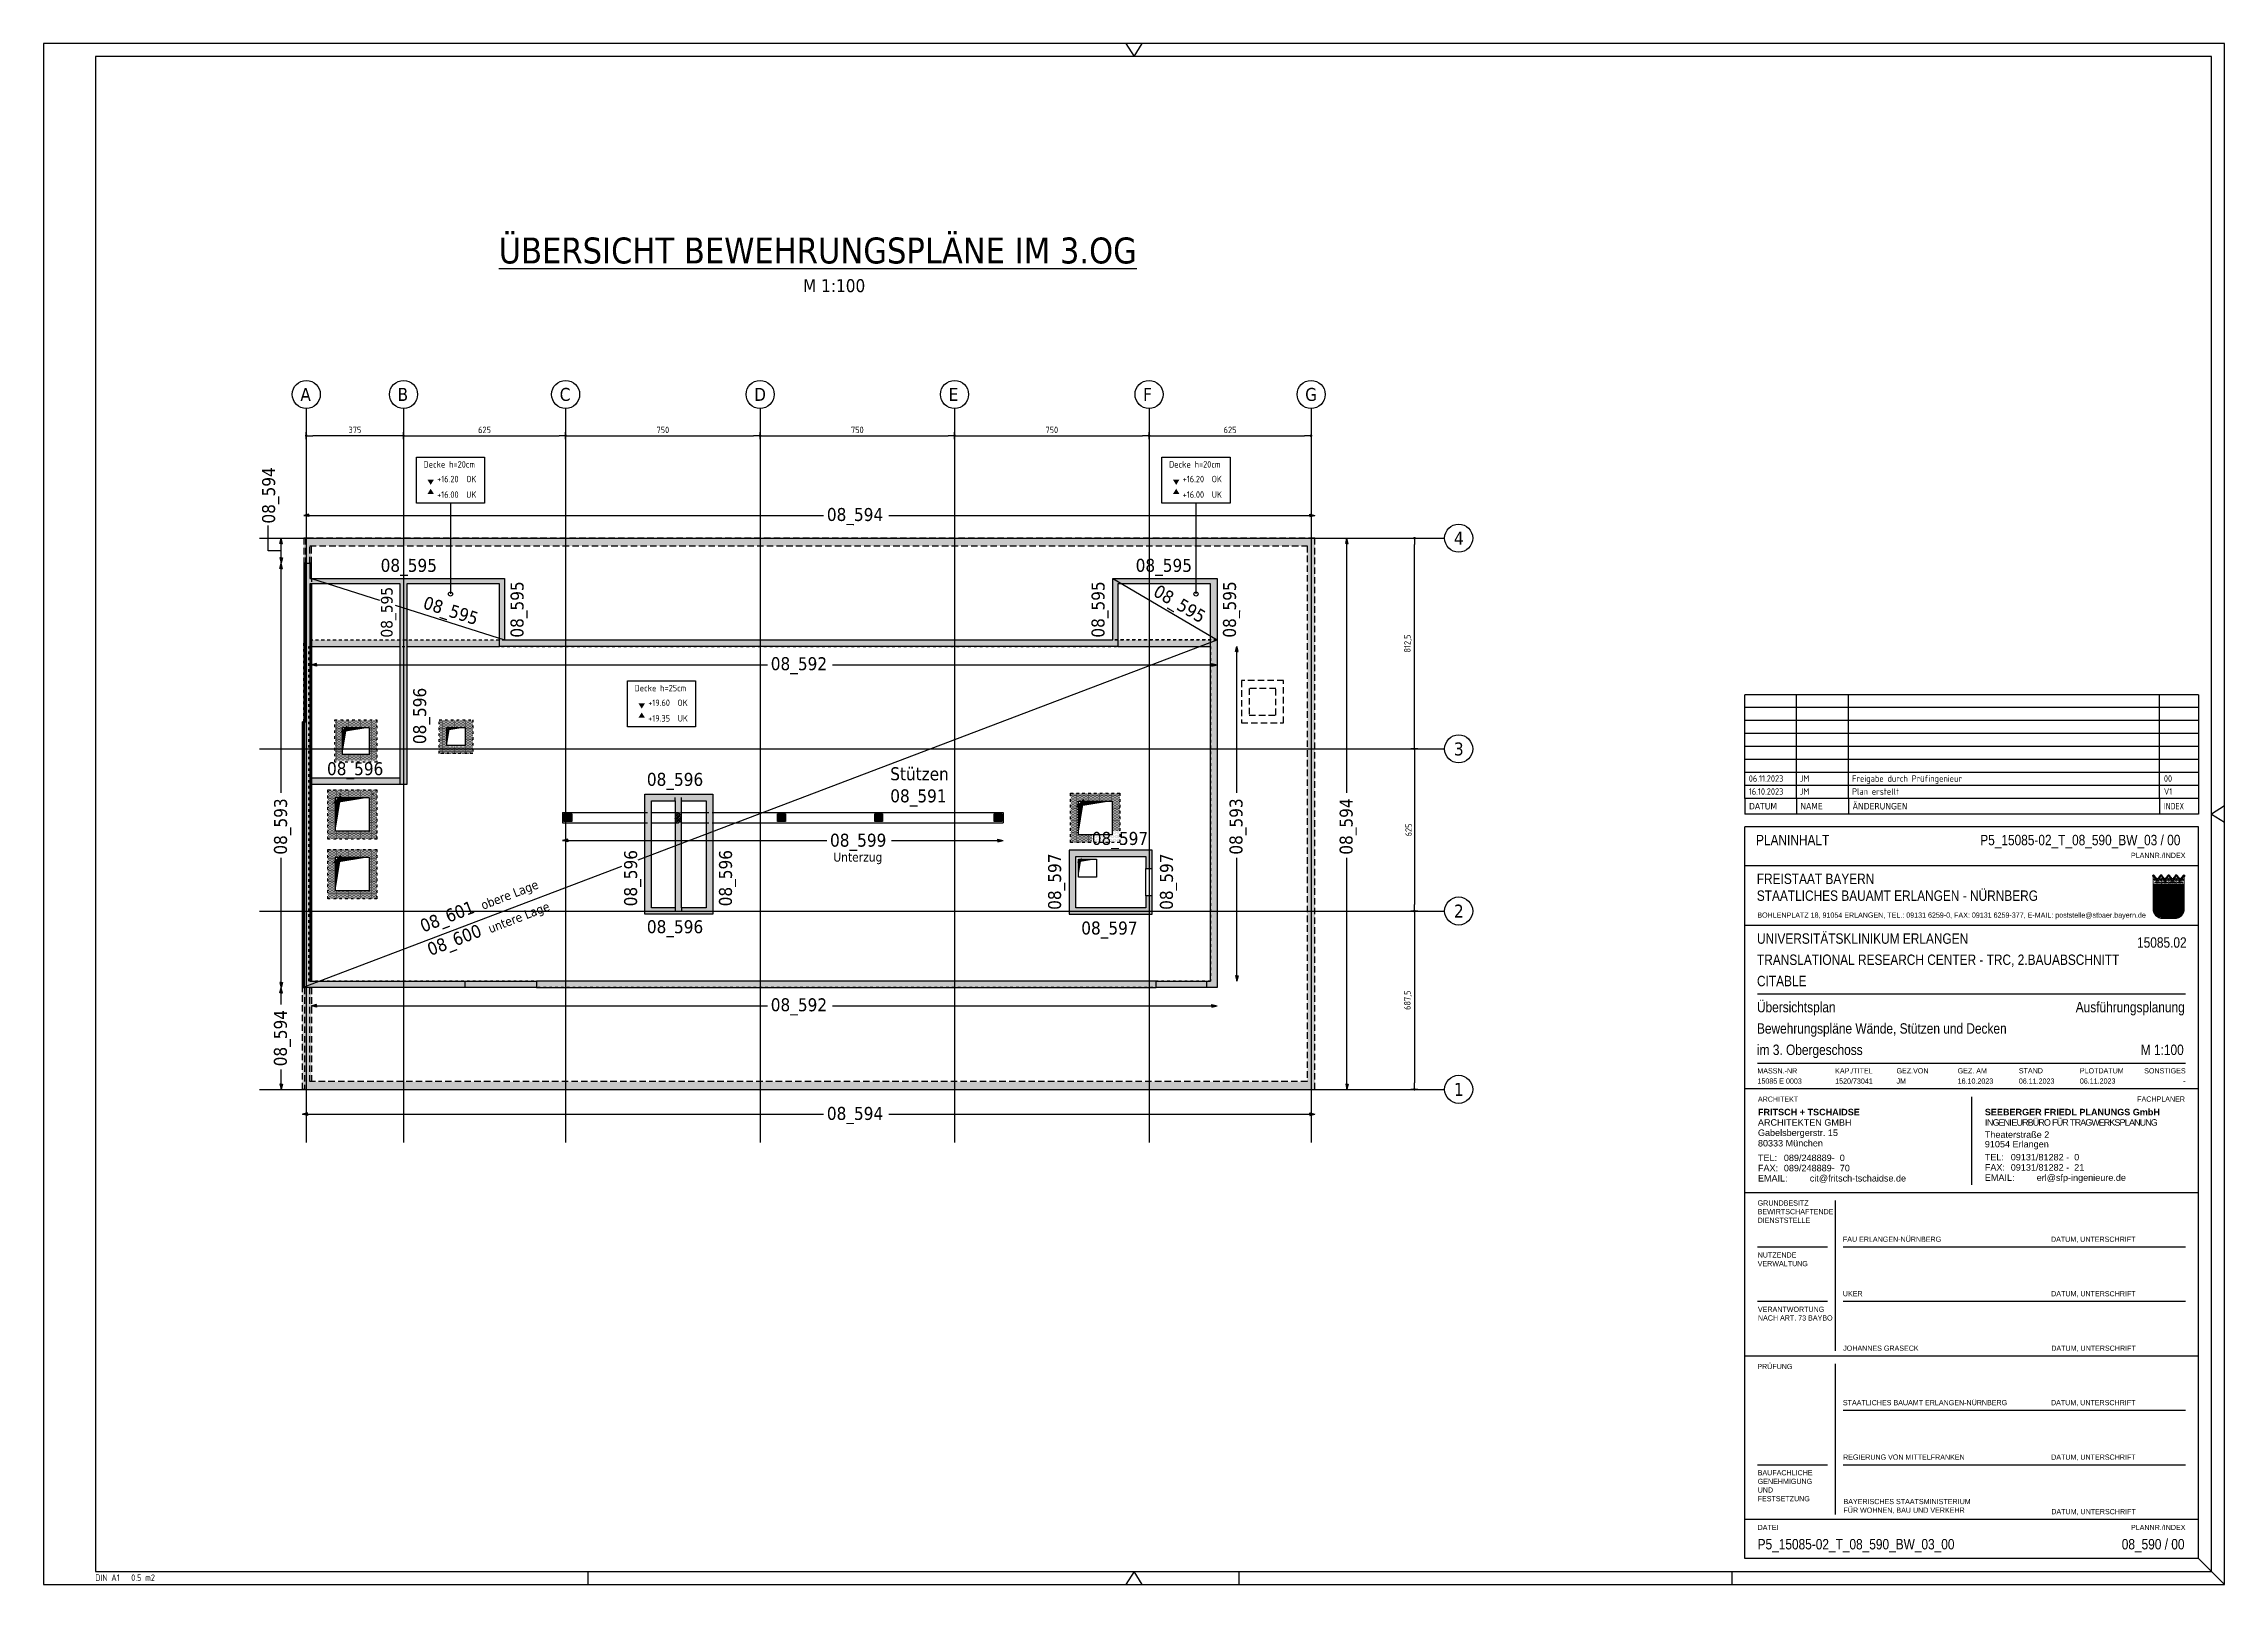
# Model space of a CAD drawing. Extents: x 0 to 84.1, y 0 to 59.4.
import ezdxf
from ezdxf.enums import TextEntityAlignment as Align

# ---------------------------------------------------------------- set-up
doc = ezdxf.new("R2010")
doc.units = 0
for name, pattern in [('AUSGEZOGEN', [1000.01, 1000, 0.01]), ('DOT', [0.175, 0.05, -0.125]), ('HIDDEN2', [0.187, 0.125, -0.062]), ('PUNKT', [0.175, 0.05, -0.125]), ('VERDECKT', [0.375, 0.25, -0.125])]:
    doc.linetypes.add(name, pattern=pattern)
for name, color, linetype in [('40 A Plankopf Text F+T', 7, 'Continuous'), ('ACHSEN', 7, 'Continuous'), ('Attika DG', 7, 'Continuous'), ('BET-ANS', 7, 'Continuous'), ('BETON', 7, 'Continuous'), ('DD', 7, 'Continuous'), ('DRUEBER', 7, 'Continuous'), ('grau_mittel', 7, 'Continuous'), ('HILFE', 7, 'Continuous'), ('koten', 7, 'Continuous'), ('MASSE', 7, 'Continuous'), ('OBJEKT', 7, 'Continuous'), ('RAHMEN', 7, 'Continuous'), ('RND', 7, 'Continuous'), ('SCHATTEN', 7, 'Continuous'), ('SFP_Achsen', 7, 'Continuous'), ('SFP_Hilfe', 7, 'Continuous'), ('STEMPEL', 7, 'Continuous'), ('TEXT', 7, 'Continuous'), ('VERDECKT', 7, 'Continuous')]:
    doc.layers.add(name, color=color, linetype=linetype)
doc.layers.add('NOPLOT', color=7, linetype='Continuous', plot=False)
doc.layers.add('zila_01_rb_02_stb-fertig_05_schraff', color=144, linetype='Continuous', lineweight=9)
doc.styles.add('ERSTELLTER_STIL_3', font='arial.ttf')
doc.styles.add('ERSTELLTER_STIL_4', font='arialbd.ttf')
doc.styles.add('helv', font='tahoma.ttf')
doc.styles.add('plankopf_ArialN', font='ARIALN.TTF')
doc.styles.add('txt', font='isocp.shx')
doc.dimstyles.new('DOT_I', dxfattribs={"dimtxt": 0.25, "dimasz": 0.25, "dimexe": 0.1, "dimexo": 0.3, "dimgap": 0.1, "dimtad": 1, "dimdec": 3, "dimzin": 3, "dimtxsty": 'txt', "dimblk": 'DOT', "dimblk1": 'DOT', "dimblk2": 'DOT', "dimsah": 1, "dimcen": 0.1, "dimse1": 1, "dimse2": 1, "dimazin": 0, "dimtfac": 1, "dimtdec": 4, "dimtix": 1, "dimtmove": 2, "dimatfit": 3, "dimfxl": 0, "dimtvp": 1, "dimtolj": 1, "dimtzin": 0, "dimarcsym": 0})
pattern_1 = [(0, (-322.07857, -163.97815), (8e-17, 0.254), [])]
pattern_2 = [(0, (-68.555036, -19.75886), (1e-17, 0.0625), []), (90, (-68.555036, -19.75886), (-0.0625, 2e-17), [])]
pattern_3 = [(0, (-68.555036, -19.75886), (0.025, 0.05), [0, -0.05])]

msp = doc.modelspace()

# ---------------------------------------------------------------- texts
at = {"style": 'plankopf_ArialN'}
msp.add_text('PLANNR./INDEX', height=0.2, dxfattribs=at).set_placement((82.5973, 28.0043), align=Align.RIGHT)
at = {"layer": 'BET-ANS', "style": 'plankopf_ArialN'}
for s, p in [('PLANINHALT', (66.0374, 28.4954)), ('P5_15085-02_T_08_590_BW_03 / 00', (74.6844, 28.4959)), ('P5_15085-02_T_08_590_BW_03_00', (66.1, 1.3489))]:
    msp.add_text(s, height=0.4, dxfattribs=at).set_placement(p)
at = {"layer": 'grau_mittel', "color": 151, "linetype": 'AUSGEZOGEN', "style": 'helv'}
for rotation, p in [(89.891211, (8.924, 40.8967)), (359.891211, (30.2056, 40.999)), (89.891211, (50.4785, 28.1305)), (89.891211, (9.3793, 19.972)), (359.891211, (30.2056, 17.9086))]:
    msp.add_text('08_594', height=0.5, rotation=rotation, dxfattribs=at).set_placement(p)
at = {"layer": 'grau_mittel', "color": 50, "linetype": 'AUSGEZOGEN', "style": 'helv'}
for height, rotation, p in [(0.5, 359.891211, (12.9965, 39.0396)), (0.5, 359.891211, (42.114, 39.0396)), (0.45, 89.891211, (13.4562, 36.5003)), (0.5, 342.244262, (14.5971, 37.6385)), (0.5, 89.891211, (18.5056, 36.4987)), (0.5, 89.891211, (40.9099, 36.4987)), (0.5, 329.400789, (42.7528, 38.1453)), (0.5, 89.891211, (45.9806, 36.4987))]:
    msp.add_text('08_595', height=height, rotation=rotation, dxfattribs=at).set_placement(p)
at = {"layer": 'grau_mittel', "color": 92, "linetype": 'AUSGEZOGEN', "style": 'helv'}
for p in [(28.0412, 35.2473), (28.0412, 22.0973)]:
    msp.add_text('08_592', height=0.5, rotation=359.891211, dxfattribs=at).set_placement(p)
at = {"layer": 'grau_mittel', "color": 170, "linetype": 'AUSGEZOGEN', "style": 'helv'}
for rotation, p in [(89.891211, (14.7488, 32.3935)), (359.891211, (10.9288, 31.1992)), (359.891211, (23.2643, 30.7884)), (89.891211, (22.8838, 26.1395)), (89.891211, (26.5435, 26.1395)), (359.891211, (23.2643, 25.1069))]:
    msp.add_text('08_596', height=0.5, rotation=rotation, dxfattribs=at).set_placement(p)
at = {"layer": 'grau_mittel', "color": 120, "linetype": 'AUSGEZOGEN', "style": 'helv'}
for s, p in [('Stützen', (32.65, 31.0017)), ('08_591', (32.65, 30.1516))]:
    msp.add_text(s, height=0.5, rotation=359.891211, dxfattribs=at).set_placement(p)
at = {"layer": 'grau_mittel', "color": 240, "linetype": 'AUSGEZOGEN', "style": 'helv'}
for p in [(9.3835, 28.1324), (46.231, 28.1324)]:
    msp.add_text('08_593', height=0.5, rotation=89.891211, dxfattribs=at).set_placement(p)
at = {"layer": 'grau_mittel', "color": 45, "linetype": 'AUSGEZOGEN', "style": 'helv'}
for rotation, p in [(359.891211, (40.4224, 28.5104)), (89.891211, (39.2351, 26.0044)), (89.891211, (43.5495, 26.0044)), (359.891211, (40.0155, 25.0565))]:
    msp.add_text('08_597', height=0.5, rotation=rotation, dxfattribs=at).set_placement(p)
at = {"layer": 'SFP_Achsen', "color": 6, "linetype": 'AUSGEZOGEN', "style": 'helv'}
for s, p in [('A', (9.9018, 45.6268)), ('B', (13.6518, 45.6268)), ('C', (19.9018, 45.6268)), ('D', (27.4018, 45.6268)), ('E', (34.9018, 45.6268)), ('F', (42.4018, 45.6268)), ('G', (48.6518, 45.6268)), ('4', (54.3896, 40.0822)), ('3', (54.3896, 31.9572)), ('2', (54.3896, 25.7072)), ('1', (54.3896, 18.8322))]:
    msp.add_text(s, height=0.5, dxfattribs=at).set_placement(p)
at = {"layer": 'TEXT', "color": 5, "linetype": 'AUSGEZOGEN', "style": 'helv'}
msp.add_text('%%UÜBERSICHT BEWEHRUNGSPLÄNE IM 3.OG', height=1, dxfattribs=at).set_placement((17.5506, 50.9253))
at = {"layer": 'TEXT', "color": 6, "linetype": 'AUSGEZOGEN', "style": 'helv'}
for s, p in [('M 1:100', (29.2888, 49.8193)), ('08_599', (30.3276, 28.4411))]:
    msp.add_text(s, height=0.5, dxfattribs=at).set_placement(p)
at = {"layer": 'TEXT', "color": 1, "linetype": 'AUSGEZOGEN'}
for s, height, style, p in [('Decke h=20cm', 0.25, 'txt', (14.6509, 43.0546)), ('Decke h=20cm', 0.25, 'txt', (43.4009, 43.0546)), ('Decke h=25cm', 0.25, 'txt', (22.7891, 34.429)), ('Unterzug', 0.35, 'helv', (30.4546, 27.8645))]:
    msp.add_text(s, height=height, dxfattribs=dict(at, style=style)).set_placement(p)
at = {"layer": 'TEXT', "color": 1, "linetype": 'AUSGEZOGEN', "style": 'helv'}
for s, p in [('obere Lage', (16.9496, 26.0042)), ('untere Lage', (17.2278, 25.0999))]:
    msp.add_text(s, height=0.35, rotation=21.197268, dxfattribs=at).set_placement(p)
at = {"layer": 'TEXT', "color": 6, "linetype": 'AUSGEZOGEN', "style": 'helv'}
for s, p in [('08_601', (14.638, 25.1262)), ('08_600', (14.9162, 24.222))]:
    msp.add_text(s, height=0.5, rotation=21.197268, dxfattribs=at).set_placement(p)

# ---------------------------------------------------------------- blocks, each defined once
blk = doc.blocks.new('Bundeslandwappen')
at = {"lineweight": 9, "true_color": 0xffffff}
for points in [[(-5.75, 16.5), (-5.98, 16.5), (-5.98, 16.29), (-5.75, 16.29)], [(-5.09, 15.68), (-5.31, 15.68), (-5.31, 15.47), (-5.09, 15.47)], [(-3.49, 15.68), (-3.71, 15.68), (-3.71, 15.47), (-3.49, 15.47)], [(-2.82, 16.5), (-3.05, 16.5), (-3.05, 16.29), (-2.82, 16.29)], [(-2.15, 15.68), (-2.38, 15.68), (-2.38, 15.47), (-2.15, 15.47)], [(-0.56, 15.68), (-0.78, 15.68), (-0.78, 15.47), (-0.56, 15.47)], [(0.11, 16.5), (-0.11, 16.5), (-0.11, 16.29), (0.11, 16.29)], [(0.78, 15.68), (0.56, 15.68), (0.56, 15.47), (0.78, 15.47)], [(2.38, 15.68), (2.15, 15.68), (2.15, 15.47), (2.38, 15.47)], [(3.05, 16.5), (2.82, 16.5), (2.82, 16.29), (3.05, 16.29)], [(3.71, 15.68), (3.49, 15.68), (3.49, 15.47), (3.71, 15.47)], [(5.31, 15.68), (5.09, 15.68), (5.09, 15.47), (5.31, 15.47)], [(5.98, 16.5), (5.75, 16.5), (5.75, 16.29), (5.98, 16.29)]]:
    blk.add_hatch(color=7, dxfattribs=at).paths.add_polyline_path(points)
at = {"true_color": 0xffffff}
for points in [[(-5.34, 12.59), (-5.7, 12.59), (-5.7, 12.19), (-5.07, 11.96)], [(-3.57, 8.42), (-5.7, 9.18), (-5.7, 6.17), (-2.07, 4.88)], [(-1.42, 10.67), (-5.07, 11.96), (-3.57, 8.42), (0.08, 7.13)], [(0.86, 12.59), (-2.24, 12.59), (-1.42, 10.67), (2.23, 9.38)], [(3.96, 12.59), (1.66, 12.59), (4.37, 11.63)], [(5.7, 8.15), (2.23, 9.38), (3.73, 5.84), (5.7, 5.14)], [(5.7, 11.16), (4.37, 11.63), (5.7, 8.5)], [(-5.7, 6.14), (-5.7, 3.7, 0.041392), (-5.65, 3.14), (-4.21, 2.63)], [(-0.56, 1.34), (-4.21, 2.63), (-3.29, 0.45, 0.073774), (-2.3, 0.3), (-0.12, 0.3)], [(1.58, 3.59), (-2.07, 4.88), (-0.56, 1.34), (2.36, 0.3, 0.043654), (2.95, 0.36)], [(3.73, 5.84), (0.08, 7.13), (1.58, 3.59), (5.23, 2.29)]]:
    blk.add_hatch(color=7, dxfattribs=at).paths.add_polyline_path(points)
at = {"lineweight": 9}
h = blk.add_hatch(dxfattribs=at)
h.set_pattern_fill('ANSI31', color=256, scale=0.08, angle=315, style=0)
h.set_pattern_definition(pattern_1)
h.paths.add_polyline_path([(-5.07, 11.96), (-5.7, 12.19), (-5.7, 9.18), (-3.57, 8.42)])
h = blk.add_hatch(dxfattribs=at)
h.set_pattern_fill('ANSI31', color=256, scale=0.08, angle=315, style=0)
h.set_pattern_definition(pattern_1)
h.paths.add_polyline_path([(-2.24, 12.59), (-5.34, 12.59), (-5.07, 11.96), (-1.42, 10.67)])
h = blk.add_hatch(dxfattribs=at)
h.set_pattern_fill('ANSI31', color=256, scale=0.08, angle=315, style=0)
h.set_pattern_definition(pattern_1)
h.paths.add_polyline_path([(0.08, 7.13), (-3.57, 8.42), (-2.07, 4.88), (1.58, 3.59)])
h = blk.add_hatch(dxfattribs=at)
h.set_pattern_fill('ANSI31', color=256, scale=0.08, angle=315, style=0)
h.set_pattern_definition(pattern_1)
h.paths.add_polyline_path([(2.23, 9.38), (-1.42, 10.67), (0.08, 7.13), (3.73, 5.84)])
h = blk.add_hatch(dxfattribs=at)
h.set_pattern_fill('ANSI31', color=256, scale=0.08, angle=315, style=0)
h.set_pattern_definition(pattern_1)
h.paths.add_polyline_path([(4.37, 11.63), (1.66, 12.59), (0.86, 12.59), (2.23, 9.38), (5.7, 8.15), (5.7, 8.5)])
h = blk.add_hatch(dxfattribs=at)
h.set_pattern_fill('ANSI31', color=256, scale=0.08, angle=315, style=0)
h.set_pattern_definition(pattern_1)
h.paths.add_polyline_path([(5.7, 12.59), (3.96, 12.59), (4.37, 11.63), (5.7, 11.16)])
h = blk.add_hatch(dxfattribs=at)
h.set_pattern_fill('ANSI31', color=256, scale=0.08, angle=315, style=0)
h.set_pattern_definition(pattern_1)
h.paths.add_polyline_path([(-2.07, 4.88), (-5.7, 6.17), (-5.7, 6.14), (-4.21, 2.63), (-0.56, 1.34)])
h = blk.add_hatch(dxfattribs=at)
h.set_pattern_fill('ANSI31', color=256, scale=0.08, angle=315, style=0)
h.set_pattern_definition(pattern_1)
h.paths.add_polyline_path([(-4.21, 2.63), (-5.65, 3.14, 0.285055), (-3.29, 0.45)])
h = blk.add_hatch(dxfattribs=at)
h.set_pattern_fill('ANSI31', color=256, scale=0.08, angle=315, style=0)
h.set_pattern_definition(pattern_1)
h.paths.add_polyline_path([(-0.56, 1.34), (-0.12, 0.3), (2.3, 0.3, 0.004354), (2.36, 0.3)])
h = blk.add_hatch(dxfattribs=at)
h.set_pattern_fill('ANSI31', color=256, scale=0.08, angle=315, style=0)
h.set_pattern_definition(pattern_1)
h.paths.add_polyline_path([(5.31, 2.11), (5.23, 2.29), (1.58, 3.59), (2.95, 0.36, 0.22704)])
h = blk.add_hatch(dxfattribs=at)
h.set_pattern_fill('ANSI31', color=256, scale=0.08, angle=315, style=0)
h.set_pattern_definition(pattern_1)
h.paths.add_polyline_path([(5.7, 5.14), (3.73, 5.84), (5.23, 2.29), (5.37, 2.24, 0.111178), (5.7, 3.7)])
for p, q in [((-6, 16.1), (-6, 3.7)), ((-6, 13.29), (6, 13.29)), ((-6, 12.94), (6, 12.94)), ((-5.7, 12.59), (-5.7, 3.7)), ((-5.7, 12.59), (5.7, 12.59)), ((-5.7, 12.19), (5.7, 8.15)), ((-5.7, 9.18), (5.7, 5.14)), ((-5.64, 14.97), (-5.64, 15.18)), ((-5.61, 16.59), (-5.62, 16.68)), ((-5.34, 12.59), (-0.12, 0.3)), ((-5.33, 15.19), (-5.33, 15.05)), ((-4.68, 14.54), (-5.26, 14.54)), ((-4.12, 14.54), (-3.54, 14.54)), ((-3.47, 15.19), (-3.47, 15.05)), ((-3.36, 13.9), (-2.93, 14.17)), ((-2.93, 13.63), (-3.36, 13.9)), ((-3.19, 16.59), (-3.18, 16.67)), ((-3.16, 14.97), (-3.16, 15.18)), ((-2.93, 15.58), (-2.93, 14.47)), ((-2.93, 14.17), (-2.5, 13.9)), ((-2.5, 13.9), (-2.93, 13.63)), ((-2.71, 14.97), (-2.71, 15.18)), ((-2.68, 16.59), (-2.69, 16.67)), ((-2.4, 15.19), (-2.4, 15.05)), ((-1.74, 14.54), (-2.32, 14.54)), ((-2.24, 12.59), (2.95, 0.36)), ((-1.19, 14.54), (-0.61, 14.54)), ((-0.54, 15.19), (-0.54, 15.05)), ((0, 14.17), (-0.43, 13.9)), ((-0.43, 13.9), (0, 13.63)), ((-0.25, 16.59), (-0.24, 16.67)), ((-0.22, 14.97), (-0.22, 15.18)), ((0, 15.58), (0, 14.47)), ((0.43, 13.9), (0, 14.17)), ((0, 13.63), (0.43, 13.9)), ((0.22, 14.97), (0.22, 15.18)), ((0.25, 16.59), (0.24, 16.67)), ((0.54, 15.19), (0.54, 15.05)), ((1.19, 14.54), (0.61, 14.54)), ((0.86, 12.59), (5.31, 2.11)), ((1.66, 12.59), (5.7, 11.16)), ((1.74, 14.54), (2.32, 14.54)), ((2.4, 15.19), (2.4, 15.05)), ((2.93, 14.17), (2.5, 13.9)), ((2.5, 13.9), (2.93, 13.63)), ((2.68, 16.59), (2.69, 16.67)), ((2.71, 14.97), (2.71, 15.18)), ((2.93, 15.58), (2.93, 14.47)), ((3.36, 13.9), (2.93, 14.17)), ((2.93, 13.63), (3.36, 13.9)), ((3.16, 14.97), (3.16, 15.18)), ((3.19, 16.59), (3.18, 16.67)), ((3.47, 15.19), (3.47, 15.05)), ((4.12, 14.54), (3.54, 14.54)), ((3.96, 12.59), (5.7, 8.5)), ((4.68, 14.54), (5.26, 14.54)), ((5.33, 15.19), (5.33, 15.05)), ((5.61, 16.59), (5.62, 16.68)), ((5.64, 14.97), (5.64, 15.18)), ((5.7, 3.7), (5.7, 12.59)), ((6, 3.7), (6, 16.1)), ((-5.7, 6.17), (5.37, 2.24)), ((-5.7, 6.14), (-3.29, 0.45)), ((-5.66, 3.14), (2.36, 0.3)), ((-2.3, 0.3), (2.3, 0.3)), ((-2.3, 0), (2.3, 0))]:
    blk.add_line(p, q, dxfattribs=at)
for points in [[(-5.75, 16.29), (-5.98, 16.29), (-5.98, 16.5), (-5.75, 16.5)], [(-5.09, 15.47), (-5.31, 15.47), (-5.31, 15.68), (-5.09, 15.68)], [(-4.07, 13.71), (-4.83, 13.71), (-4.83, 14.1), (-4.07, 14.1)], [(-3.71, 15.47), (-3.49, 15.47), (-3.49, 15.68), (-3.71, 15.68)], [(-2.82, 16.29), (-3.05, 16.29), (-3.05, 16.5), (-2.82, 16.5)], [(-2.15, 15.47), (-2.38, 15.47), (-2.38, 15.68), (-2.15, 15.68)], [(-1.8, 13.71), (-1.04, 13.71), (-1.04, 14.1), (-1.8, 14.1)], [(-0.78, 15.47), (-0.56, 15.47), (-0.56, 15.68), (-0.78, 15.68)], [(0.11, 16.29), (-0.11, 16.29), (-0.11, 16.5), (0.11, 16.5)], [(0.78, 15.47), (0.56, 15.47), (0.56, 15.68), (0.78, 15.68)], [(1.8, 13.71), (1.04, 13.71), (1.04, 14.1), (1.8, 14.1)], [(2.15, 15.47), (2.38, 15.47), (2.38, 15.68), (2.15, 15.68)], [(3.05, 16.29), (2.82, 16.29), (2.82, 16.5), (3.05, 16.5)], [(3.71, 15.47), (3.49, 15.47), (3.49, 15.68), (3.71, 15.68)], [(4.07, 13.71), (4.83, 13.71), (4.83, 14.1), (4.07, 14.1)], [(5.09, 15.47), (5.31, 15.47), (5.31, 15.68), (5.09, 15.68)], [(5.75, 16.29), (5.98, 16.29), (5.98, 16.5), (5.75, 16.5)]]:
    blk.add_lwpolyline(points, close=True, dxfattribs=at)
for centre in [(-5.28, 13.9), (-3.71, 13.9), (-2.2, 13.9), (-0.68, 13.9), (0.68, 13.9), (2.2, 13.9), (3.71, 13.9), (5.28, 13.9)]:
    blk.add_circle(centre, 0.123, dxfattribs=at)
for centre, radius, start, end in [((-2.93, 16.58), 0.264, 24.0166, 155.34093), ((0, 16.58), 0.264, 24.0166, 155.34093), ((2.93, 16.58), 0.264, 24.0166, 155.34093), ((-5.89, 16.45), 0.362, 44.66814, 253.11831), ((-5.67, 16.67), 0.05, 6.6615, 44.66814), ((-5.49, 15.18), 0.157, 3.2756, 179.55206), ((-5.19, 14.99), 0.453, 182.83284, 261.30427), ((-5.56, 16.59), 0.05, 186.6615, 265.62087), ((-5.42, 15.99), 0.179, 74.78828, 15.13561), ((-5.59, 16.26), 0.281, 346.02321, 85.62087), ((-5.36, 16.21), 0.05, 254.78828, 346.02321), ((-5.26, 15.23), 0.191, 249.63581, 3.08566), ((-5.2, 16.05), 0.05, 93.06329, 195.13561), ((-5.19, 15.87), 0.224, 350.95424, 93.06329), ((-5.02, 15.24), 0.05, 82.94673, 183.08566), ((-4.99, 15.54), 0.249, 262.94673, 77.88554), ((-4.92, 15.83), 0.05, 170.95424, 257.88554), ((-4.62, 14.89), 0.224, 71.40005, 0), ((-4.71, 14.85), 0.312, 275.96495, 353.97732), ((-4.4, 15.24), 0.208, 317.07745, 222.92255), ((-4.18, 14.89), 0.224, 180, 108.59995), ((-4.09, 14.85), 0.312, 186.02268, 264.03505), ((-3.81, 15.54), 0.249, 102.11446, 277.05327), ((-3.88, 15.83), 0.05, 282.11446, 9.04576), ((-3.61, 15.87), 0.224, 86.93671, 189.04576), ((-3.78, 15.24), 0.05, 356.91434, 97.05327), ((-3.54, 15.23), 0.191, 176.91434, 290.36419), ((-3.6, 16.05), 0.05, 344.86439, 86.93671), ((-3.38, 15.99), 0.179, 164.86439, 105.21172), ((-3.61, 14.99), 0.453, 278.69573, 357.16716), ((-3.21, 16.26), 0.281, 94.37913, 193.97679), ((-3.44, 16.21), 0.05, 193.97679, 285.21172), ((-3.31, 15.18), 0.157, 0.44794, 176.7244), ((-3.24, 16.59), 0.05, 274.37913, 353.3385), ((-3.13, 16.67), 0.05, 155.22882, 173.3385), ((-2.55, 15.18), 0.157, 3.2756, 179.55206), ((-2.26, 14.99), 0.453, 182.83284, 261.30427), ((-2.74, 16.66), 0.05, 6.6615, 24.0166), ((-2.63, 16.59), 0.05, 186.6615, 265.62087), ((-2.49, 15.99), 0.179, 74.78828, 15.13561), ((-2.65, 16.26), 0.281, 346.02321, 85.62087), ((-2.43, 16.21), 0.05, 254.78828, 346.02321), ((-2.33, 15.23), 0.191, 249.63581, 3.08566), ((-2.27, 16.05), 0.05, 93.06329, 195.13561), ((-2.26, 15.87), 0.224, 350.95424, 93.06329), ((-2.09, 15.24), 0.05, 82.94673, 183.08566), ((-2.05, 15.54), 0.249, 262.94673, 77.88554), ((-1.99, 15.83), 0.05, 170.95424, 257.88554), ((-1.69, 14.89), 0.224, 71.40005, 0), ((-1.78, 14.85), 0.312, 275.96495, 353.97732), ((-1.47, 15.24), 0.208, 317.07745, 222.92255), ((-1.24, 14.89), 0.224, 180, 108.59995), ((-1.16, 14.85), 0.312, 186.02268, 264.03505), ((-0.88, 15.54), 0.249, 102.11446, 277.05327), ((-0.94, 15.83), 0.05, 282.11446, 9.04576), ((-0.67, 15.87), 0.224, 86.93671, 189.04576), ((-0.84, 15.24), 0.05, 356.91434, 97.05327), ((-0.6, 15.23), 0.191, 176.91434, 290.36419), ((-0.66, 16.05), 0.05, 344.86439, 86.93671), ((-0.44, 15.99), 0.179, 164.86439, 105.21172), ((-0.68, 14.99), 0.453, 278.69573, 357.16716), ((-0.28, 16.26), 0.281, 94.37913, 193.97679), ((-0.5, 16.21), 0.05, 193.97679, 285.21172), ((-0.38, 15.18), 0.157, 0.44794, 176.7244), ((-0.3, 16.59), 0.05, 274.37913, 353.3385), ((-0.19, 16.67), 0.05, 155.22882, 173.3385), ((0.38, 15.18), 0.157, 3.2756, 179.55206), ((0.68, 14.99), 0.453, 182.83284, 261.30427), ((0.19, 16.66), 0.05, 6.6615, 24.0166), ((0.3, 16.59), 0.05, 186.6615, 265.62087), ((0.44, 15.99), 0.179, 74.78828, 15.13561), ((0.28, 16.26), 0.281, 346.02321, 85.62087), ((0.5, 16.21), 0.05, 254.78828, 346.02321), ((0.6, 15.23), 0.191, 249.63581, 3.08566), ((0.66, 16.05), 0.05, 93.06329, 195.13561), ((0.67, 15.87), 0.224, 350.95424, 93.06329), ((0.84, 15.24), 0.05, 82.94673, 183.08566), ((0.88, 15.54), 0.249, 262.94673, 77.88554), ((0.94, 15.83), 0.05, 170.95424, 257.88554), ((1.24, 14.89), 0.224, 71.40005, 0), ((1.16, 14.85), 0.312, 275.96495, 353.97732), ((1.47, 15.24), 0.208, 317.07745, 222.92255), ((1.69, 14.89), 0.224, 180, 108.59995), ((1.78, 14.85), 0.312, 186.02268, 264.03505), ((2.05, 15.54), 0.249, 102.11446, 277.05327), ((1.99, 15.83), 0.05, 282.11446, 9.04576), ((2.26, 15.87), 0.224, 86.93671, 189.04576), ((2.09, 15.24), 0.05, 356.91434, 97.05327), ((2.33, 15.23), 0.191, 176.91434, 290.36419), ((2.27, 16.05), 0.05, 344.86439, 86.93671), ((2.49, 15.99), 0.179, 164.86439, 105.21172), ((2.26, 14.99), 0.453, 278.69573, 357.16716), ((2.65, 16.26), 0.281, 94.37913, 193.97679), ((2.43, 16.21), 0.05, 193.97679, 285.21172), ((2.55, 15.18), 0.157, 0.44794, 176.7244), ((2.63, 16.59), 0.05, 274.37913, 353.3385), ((2.74, 16.67), 0.05, 155.22882, 173.3385), ((3.31, 15.18), 0.157, 3.2756, 179.55206), ((3.61, 14.99), 0.453, 182.83284, 261.30427), ((3.13, 16.66), 0.05, 6.6615, 24.0166), ((3.24, 16.59), 0.05, 186.6615, 265.62087), ((3.38, 15.99), 0.179, 74.78828, 15.13561), ((3.21, 16.26), 0.281, 346.02321, 85.62087), ((3.44, 16.21), 0.05, 254.78828, 346.02321), ((3.54, 15.23), 0.191, 249.63581, 3.08566), ((3.6, 16.05), 0.05, 93.06329, 195.13561), ((3.61, 15.87), 0.224, 350.95424, 93.06329), ((3.78, 15.24), 0.05, 82.94673, 183.08566), ((3.81, 15.54), 0.249, 262.94673, 77.88554), ((3.88, 15.83), 0.05, 170.95424, 257.88554), ((4.18, 14.89), 0.224, 71.40005, 0), ((4.09, 14.85), 0.312, 275.96495, 353.97732), ((4.4, 15.24), 0.208, 317.07745, 222.92255), ((4.62, 14.89), 0.224, 180, 108.59995), ((4.71, 14.85), 0.312, 186.02268, 264.03505), ((4.99, 15.54), 0.249, 102.11446, 277.05327), ((4.92, 15.83), 0.05, 282.11446, 9.04576), ((5.19, 15.87), 0.224, 86.93671, 189.04576), ((5.02, 15.24), 0.05, 356.91434, 97.05327), ((5.26, 15.23), 0.191, 176.91434, 290.36419), ((5.2, 16.05), 0.05, 344.86439, 86.93671), ((5.42, 15.99), 0.179, 164.86439, 105.21172), ((5.19, 14.99), 0.453, 278.69573, 357.16716), ((5.59, 16.26), 0.281, 94.37913, 193.97679), ((5.36, 16.21), 0.05, 193.97679, 285.21172), ((5.49, 15.18), 0.157, 0.44794, 176.7244), ((5.56, 16.59), 0.05, 274.37913, 353.3385), ((5.67, 16.67), 0.05, 135.33186, 173.3385), ((5.89, 16.45), 0.362, 286.88169, 135.33186), ((-2.3, 3.7), 3.7, 180, 270), ((-2.3, 3.7), 3.4, 180, 270), ((2.3, 3.7), 3.7, 270, 0), ((2.3, 3.7), 3.4, 270, 0)]:
    blk.add_arc(centre, radius, start, end, dxfattribs=at)
blk = doc.blocks.new('Plankopf_PU')
for p, q in [((-18.5, 25.4), (-18.5, 27.7)), ((-1, 27.7), (-18.5, 27.7)), ((-1, 27.7), (-18.5, 27.7)), ((-1, 25.4), (-1, 27.7)), ((-1, 25.4), (-18.5, 25.4)), ((-1, 25.4), (-18.5, 25.4)), ((-18.5, 19.1), (-18.5, 25.4)), ((-1, 19.1), (-1, 25.4)), ((-1.5, 22.75), (-18, 22.75)), ((-18, 20.1), (-1.5, 20.1)), ((-18.5, 15.1), (-18.5, 19.1)), ((-1, 19.1), (-18.5, 19.1)), ((-9.75, 18.8), (-9.75, 15.4)), ((-1, 15.1), (-1, 19.1)), ((-1, 15.1), (-18.5, 15.1)), ((-1, 15.1), (-18.5, 15.1)), ((-18.5, 8.8), (-18.5, 15.1)), ((-15, 9), (-15, 14.8)), ((-1, 8.8), (-1, 15.1)), ((-15.3, 13), (-18, 13)), ((-1.5, 13), (-14.7, 13)), ((-15.3, 10.9), (-18, 10.9)), ((-1.5, 10.9), (-14.7, 10.9)), ((-18.5, 2.5), (-18.5, 8.8)), ((-1, 8.8), (-18.5, 8.8)), ((-15, 2.7), (-15, 8.5)), ((-1, 2.5), (-1, 8.8)), ((-1.5, 6.7), (-14.7, 6.7)), ((-15.3, 4.6), (-18, 4.6)), ((-1.5, 4.6), (-14.7, 4.6)), ((-1, 2.5), (-18.5, 2.5)), ((-18.5, 1), (-18.5, 2.5)), ((-1, 2.5), (-18.5, 2.5)), ((-1, 1), (-1, 2.5)), ((-1, 1), (-18.5, 1))]:
    blk.add_line(p, q)
at = {"xscale": 0.1, "yscale": 0.1, "zscale": 0.1}
blk.add_blockref('Bundeslandwappen', (-2.148, 25.669), dxfattribs=at)
at = {"linetype": 'AUSGEZOGEN', "lineweight": 35, "style": 'plankopf_ArialN'}
for s, height, p in [('FREISTAAT BAYERN', 0.4, (-18.032, 27.401)), ('PRÜFUNG', 0.2, (-18.013, 8.5))]:
    blk.add_text(s, height=height, dxfattribs=at).set_placement(p, align=Align.TOP_LEFT)
blk.add_text('STAATLICHES BAUAMT ERLANGEN - NÜRNBERG', height=0.4, dxfattribs=at).set_placement((-18.032, 26.552), align=Align.MIDDLE_LEFT)
at = {"style": 'plankopf_ArialN'}
for s, p in [('BOHLENPLATZ 18, 91054 ERLANGEN, TEL.: 09131 6259-0, FAX: 09131 6259-377, E-MAIL: poststelle@stbaer.bayern.de', (-18.012, 25.702)), ('MASSN.-NR', (-18.011, 19.698)), ('KAP./TITEL', (-15.01, 19.698)), ('GEZ.VON', (-12.644, 19.7)), ('GEZ. AM', (-10.286, 19.7)), ('STAND', (-7.927, 19.702)), ('PLOTDATUM', (-5.574, 19.7)), ('FAU ERLANGEN-NÜRNBERG', (-14.712, 13.207)), ('DATUM, UNTERSCHRIFT', (-6.687, 13.207)), ('UKER', (-14.712, 11.107)), ('DATUM, UNTERSCHRIFT', (-6.68, 11.106)), ('JOHANNES GRASECK', (-14.7, 9.005)), ('DATUM, UNTERSCHRIFT', (-6.675, 9.005)), ('STAATLICHES BAUAMT ERLANGEN-NÜRNBERG', (-14.712, 6.907)), ('DATUM, UNTERSCHRIFT', (-6.687, 6.907)), ('REGIERUNG VON MITTELFRANKEN', (-14.705, 4.806)), ('DATUM, UNTERSCHRIFT', (-6.68, 4.806)), ('DATUM, UNTERSCHRIFT', (-6.675, 2.705)), ('DATEI', (-18.002, 2.095))]:
    blk.add_text(s, height=0.2, dxfattribs=at).set_placement(p)
for s, p in [('SONSTIGES', (-1.493, 19.7)), ('PLANNR./INDEX', (-1.501, 2.095))]:
    blk.add_text(s, height=0.2, dxfattribs=at).set_placement(p, align=Align.RIGHT)
at = {"linetype": 'AUSGEZOGEN', "lineweight": 35, "style": 'plankopf_ArialN'}
blk.add_text('ARCHITEKT', height=0.2, dxfattribs=at).set_placement((-17.989, 18.607))
blk.add_text('FACHPLANER', height=0.2, dxfattribs=at).set_placement((-1.52, 18.611), align=Align.RIGHT)
at = {"insert": (-5.574, 19.303), "char_height": 0.2, "attachment_point": 7, "style": 'plankopf_ArialN'}
blk.add_mtext('06.11.2023', dxfattribs=at)
at = {"char_height": 0.2, "attachment_point": 1, "style": 'plankopf_ArialN'}
for s, insert, width in [('GRUNDBESITZ\\PBEWIRTSCHAFTENDE DIENSTSTELLE', (-18, 14.804), 2.5), ('NUTZENDE^JVERWALTUNG', (-17.998, 12.8), 2.69843), ('VERANTWORTUNG  NACH ART. 73 BAYBO', (-17.988, 10.705), 2.68768), ('BAUFACHLICHE GENEHMIGUNG UND FESTSETZUNG', (-17.998, 4.404), 2.2311), ('BAYERISCHES STAATSMINISTERIUM ^JFÜR WOHNEN, BAU UND VERKEHR', (-14.689, 3.294), 9.29412)]:
    blk.add_mtext(s, dxfattribs=dict(at, insert=insert, width=width))
at = {"style": 'plankopf_ArialN'}
for tag, p in [('PROJEKTBEZEICHNUNGZ1', (-18.025, 24.578)), ('PROJEKTBEZEICHNUNGZ2', (-18.025, 23.761)), ('PROJEKTBEZEICHNUNGZ3', (-18.025, 22.941))]:
    blk.add_attdef(tag, text='', height=0.4, dxfattribs=at).set_placement(p, align=Align.BOTTOM_LEFT)
for tag, p in [('GEB.-NR', (-1.5, 24.946)), ('0.000X', (-1.507, 1.749))]:
    blk.add_attdef(tag, text='', height=0.4, dxfattribs=at).set_placement(p, align=Align.TOP_RIGHT)
for tag, p, height in [('PLANINHALTZ1', (-18.025, 22.055), 0.4), ('PLANINHALTZ2', (-18.025, 21.232), 0.4), ('PLANINHALTZ3', (-18.025, 20.409), 0.4), ('MASSN.-NR', (-18.005, 19.303), 0.2), ('KAPITEL/TITEL', (-15.01, 19.303), 0.2), ('GEZ_VON', (-12.644, 19.303), 0.2), ('GEZ_AM', (-10.286, 19.303), 0.2), ('STAND', (-7.927, 19.303), 0.2)]:
    blk.add_attdef(tag, p, '', height=height, dxfattribs=at)
for tag, height, p in [('PLANUNGSPHASE', 0.4, (-1.5, 22.055)), ('PROJEKTKATEGORIE', 0.4, (-1.5, 21.232)), ('MAßSTAB', 0.4, (-1.5, 20.409)), ('SONSTIGES', 0.2, (-1.5, 19.303))]:
    blk.add_attdef(tag, text='', height=height, dxfattribs=at).set_placement(p, align=Align.RIGHT)
at = {"layer": '40 A Plankopf Text F+T', "color": 7, "linetype": 'Continuous', "lineweight": 13, "char_height": 0.25, "attachment_point": 7}
for s, insert, style in [('\\A1;ARCHITEKTEN GMBH', (-17.988, 17.68), 'ERSTELLTER_STIL_3'), ('\\A1;FRITSCH + TSCHAIDSE ', (-17.988, 18.081), 'ERSTELLTER_STIL_4'), ('\\A1;SEEBERGER FRIEDL PLANUNGS GmbH', (-9.238, 18.081), 'ERSTELLTER_STIL_4'), ('\\A1;{\\T0.8;INGENIEURBÜRO FÜR TRAGWERKSPLANUNG}', (-9.238, 17.68), 'ERSTELLTER_STIL_3'), ('\\A1;80333 München', (-17.988, 16.879), 'ERSTELLTER_STIL_3'), ('\\A1;Gabelsbergerstr. 15', (-17.988, 17.212), 'ERSTELLTER_STIL_3'), ('\\A1;Theaterstraße 2', (-9.238, 17.212), 'ERSTELLTER_STIL_3'), ('\\A1;91054 Erlangen', (-9.238, 16.771), 'ERSTELLTER_STIL_3')]:
    blk.add_mtext(s, dxfattribs=dict(at, insert=insert, style=style))
at = {"layer": '40 A Plankopf Text F+T', "color": 7, "linetype": 'Continuous', "lineweight": 13, "char_height": 0.25, "attachment_point": 7, "line_spacing_factor": 0.945293, "style": 'ERSTELLTER_STIL_3'}
for s, insert in [('\\A1;TEL: ^I089/248889-  0\\PFAX: ^I089/248889-  70\\PEMAIL: ^Icit@fritsch-tschaidse.de', (-17.988, 15.481)), ('\\A1;TEL: ^I09131/81282 -  0\\PFAX: ^I09131/81282 -  21\\PEMAIL: ^Ierl@sfp-ingenieure.de', (-9.238, 15.481))]:
    blk.add_mtext(s, dxfattribs=dict(at, insert=insert))
blk = doc.blocks.new('Plankopf-ER')
at = {"layer": 'RAHMEN', "color": 7, "linetype": 'Continuous'}
for p, q in [((-0.5, 4.6), (-18, 4.6)), ((-18, 4.1), (-18, 4.6)), ((-16, 4.1), (-16, 4.6)), ((-14, 4.1), (-14, 4.6)), ((-2, 4.1), (-2, 4.6)), ((-0.5, 4.6), (-0.5, 4.1)), ((-0.5, 4.1), (-18, 4.1)), ((-18, 3.6), (-18, 4.1)), ((-0.5, 3.6), (-18, 3.6)), ((-18, 3.1), (-18, 3.6)), ((-16, 3.6), (-16, 4.1)), ((-16, 3.1), (-16, 3.6)), ((-14, 3.6), (-14, 4.1)), ((-14, 3.1), (-14, 3.6)), ((-2, 3.6), (-2, 4.1)), ((-2, 3.1), (-2, 3.6)), ((-0.5, 4.1), (-0.5, 3.6)), ((-0.5, 3.6), (-0.5, 3.1)), ((-0.5, 3.1), (-18, 3.1)), ((-18, 2.6), (-18, 3.1)), ((-0.5, 2.6), (-18, 2.6)), ((-18, 2.1), (-18, 2.6)), ((-16, 2.6), (-16, 3.1)), ((-16, 2.1), (-16, 2.6)), ((-14, 2.6), (-14, 3.1)), ((-14, 2.1), (-14, 2.6)), ((-2, 2.6), (-2, 3.1)), ((-2, 2.1), (-2, 2.6)), ((-0.5, 3.1), (-0.5, 2.6)), ((-0.5, 2.6), (-0.5, 2.1)), ((-0.5, 2.1), (-18, 2.1)), ((-18, 1.6), (-18, 2.1)), ((-16, 1.6), (-16, 2.1)), ((-14, 1.6), (-14, 2.1)), ((-2, 1.6), (-2, 2.1)), ((-0.5, 2.1), (-0.5, 1.6)), ((-0.5, 1.6), (-18, 1.6)), ((-18, 1.1), (-18, 1.6)), ((-0.5, 1.1), (-18, 1.1)), ((-18, 0.6), (-18, 1.1)), ((-16, 1.1), (-16, 1.6)), ((-16, 0.6), (-16, 1.1)), ((-14, 1.1), (-14, 1.6)), ((-14, 0.6), (-14, 1.1)), ((-2, 1.1), (-2, 1.6)), ((-2, 0.6), (-2, 1.1)), ((-0.5, 1.6), (-0.5, 1.1)), ((-0.5, 1.1), (-0.5, 0.6)), ((-0.5, 0.6), (-18, 0.6)), ((-18, 0.6), (-18, 0)), ((-0.5, 0), (-18, 0)), ((-16, 0.6), (-16, 0)), ((-14, 0.6), (-14, 0)), ((-2, 0.6), (-2, 0)), ((-0.5, 0.6), (-0.5, 0))]:
    blk.add_line(p, q, dxfattribs=at)
at = {"layer": 'RAHMEN', "color": 7, "linetype": 'Continuous', "style": 'txt'}
for tag, p in [('INDEX-D8', (-17.841, 4.242)), ('INDEX-N8', (-15.876, 4.242)), ('INDEX-X8', (-13.857, 4.242)), ('INDEX8', (-1.833, 4.242)), ('INDEX-D7', (-17.841, 3.742)), ('INDEX-D6', (-17.841, 3.242)), ('INDEX-N7', (-15.876, 3.742)), ('INDEX-N6', (-15.876, 3.242)), ('INDEX-X7', (-13.857, 3.742)), ('INDEX-X6', (-13.857, 3.242)), ('INDEX7', (-1.833, 3.742)), ('INDEX6', (-1.833, 3.242)), ('INDEX-D5', (-17.841, 2.742)), ('INDEX-N5', (-15.876, 2.742)), ('INDEX-X5', (-13.857, 2.742)), ('INDEX5', (-1.833, 2.742)), ('INDEX-D4', (-17.841, 2.242)), ('INDEX-D3', (-17.841, 1.742)), ('INDEX-N4', (-15.876, 2.242)), ('INDEX-N3', (-15.876, 1.742)), ('INDEX-X4', (-13.857, 2.242)), ('INDEX-X3', (-13.857, 1.742)), ('INDEX4', (-1.833, 2.242)), ('INDEX3', (-1.833, 1.742)), ('INDEX-D2', (-17.841, 1.242)), ('INDEX-D1', (-17.841, 0.742)), ('INDEX-N2', (-15.876, 1.242)), ('INDEX-N1', (-15.876, 0.742)), ('INDEX-X2', (-13.857, 1.242)), ('INDEX-X1', (-13.857, 0.742)), ('INDEX2', (-1.833, 1.242)), ('INDEX1', (-1.833, 0.742))]:
    blk.add_attdef(tag, p, '', height=0.25, dxfattribs=at)
at = {"layer": 'STEMPEL', "color": 7, "linetype": 'Continuous', "style": 'helv'}
for s, p in [('DATUM', (-17.833, 0.176)), ('NAME', (-15.853, 0.176)), ('ÄNDERUNGEN', (-13.833, 0.176))]:
    blk.add_text(s, height=0.25, dxfattribs=at).set_placement(p)
at = {"layer": 'STEMPEL', "color": 7, "linetype": 'Continuous', "style": 'helv', "width": 0.8}
blk.add_text('INDEX', height=0.25, dxfattribs=at).set_placement((-1.833, 0.176))
blk = doc.blocks.new('Brüstung DG')
at = {"color": 0, "linetype": 'ByBlock', "lineweight": -2}
for p, q in [((0.285, 3.925), (0.35, 3.925)), ((0.35, 3.925), (0.35, 0.3))]:
    blk.add_line(p, q, dxfattribs=at)
for points in [[(0.125, 21.25), (0.05, 21.25), (0.05, 20.285), (0.125, 20.285)], [(0.285, 20.285), (0.35, 20.285), (0.35, 20.95)], [(0.075, 0), (0, 0), (0, 3.925), (0.075, 3.925)]]:
    blk.add_lwpolyline(points, dxfattribs=at)
blk.add_lwpolyline([(0.285, 20.285), (0.285, 20.285), (0.285, 20.285), (0.285, 20.95), (38.75, 20.95), (38.75, 0.3), (0.285, 0.3), (0.285, 3.925), (0.075, 3.925), (0.075, 0), (39.05, 0), (39.05, 21.25), (0.125, 21.25), (0.125, 20.285), (0.125, 20.285), (0.125, 20.285)], close=True, dxfattribs=at)
blk = doc.blocks.new('DG')
at = {"color": 0, "linetype": 'ByBlock', "lineweight": -2}
blk.add_line((0.35, 15.57), (0.35, 0.25), dxfattribs=at)
for points in [[(0.125, 16.36), (0.05, 16.36), (0.05, 10.25), (0.075, 10.25)], [(0.285, 15.57), (0.285, 0.25), (6.27, 0.25), (6.27, 0), (0.075, 0), (0.075, 10.25), (0.125, 10.25), (0.125, 16.36), (0.285, 16.36), (0.285, 15.77), (7.8, 15.77), (7.8, 13.4), (31.25, 13.4), (31.25, 15.77), (35.275, 15.77), (35.275, 0), (34.875, 0), (34.875, 0.25), (35.025, 0.25), (35.025, 15.57), (31.45, 15.57), (31.45, 13.15), (7.6, 13.15), (7.6, 15.57), (4.025, 15.57), (4.025, 7.825), (3.775, 7.825), (3.775, 15.57), (0.285, 15.57)], [(0.35, 15.77), (0.35, 16.36), (0.285, 16.36)], [(0.075, 0), (0, 0), (0, 10.25), (0.075, 10.25)], [(13.21, 7.45), (15.825, 7.45), (15.825, 2.825), (13.21, 2.825), (13.21, 7.45)], [(13.46, 7.2), (14.375, 7.2), (14.375, 3.075), (13.46, 3.075), (13.46, 7.2)], [(14.375, 7.45), (14.625, 7.45)], [(14.625, 7.2), (15.575, 7.2), (15.575, 3.075), (14.625, 3.075), (14.625, 7.2)], [(32.775, 5.3), (29.575, 5.3), (29.575, 2.825), (32.775, 2.825), (32.775, 3.535), (32.525, 3.535), (32.525, 3.075), (29.825, 3.075), (29.825, 5.05), (32.525, 5.05), (32.525, 4.585), (32.775, 4.585), (32.775, 5.3)], [(14.625, 2.825), (14.375, 2.825)], [(9.03, 0.25), (9.03, 0), (32.925, 0), (32.925, 0.25), (9.03, 0.25)]]:
    blk.add_lwpolyline(points, dxfattribs=at)
for points in [[(10.085, 6.695), (10.385, 6.695), (10.385, 6.395), (10.085, 6.395)], [(18.325, 6.695), (18.625, 6.695), (18.625, 6.395), (18.325, 6.395)], [(22.075, 6.695), (22.375, 6.695), (22.375, 6.395), (22.075, 6.395)], [(26.675, 6.695), (26.975, 6.695), (26.975, 6.395), (26.675, 6.395)]]:
    blk.add_lwpolyline(points, close=True, dxfattribs=at)
at = {"layer": 'HILFE', "color": 102, "linetype": 'AUSGEZOGEN'}
blk.add_line((0.075, 0), (0, 0), dxfattribs=at)
blk = doc.blocks.new('Aufkantung')
at = {"color": 0, "linetype": 'ByBlock', "lineweight": -2}
for points in [[(-0.1, 10.25), (-0.05, 10.25), (-0.05, 13.4), (35.175, 13.4), (35.175, 0), (-0.1, 0)], [(0.15, 13.15), (34.925, 13.15), (34.925, 0.25), (0.15, 0.25)], [(1.145, 10.32), (2.775, 10.32), (2.775, 8.69), (1.145, 8.69)], [(5.175, 10.325), (6.475, 10.325), (6.475, 9.025), (5.175, 9.025)], [(1.445, 10.02), (2.475, 10.02), (2.475, 8.99), (1.445, 8.99)], [(5.475, 10.025), (6.175, 10.025), (6.175, 9.325), (5.475, 9.325)], [(0.875, 7.625), (2.775, 7.625), (2.775, 5.725), (0.875, 5.725)], [(1.175, 7.325), (2.475, 7.325), (2.475, 6.025), (1.175, 6.025)], [(29.525, 7.49), (31.425, 7.49), (31.425, 5.59), (29.525, 5.59)], [(29.825, 7.19), (31.125, 7.19), (31.125, 5.89), (29.825, 5.89)], [(0.875, 5.325), (2.775, 5.325), (2.775, 3.425), (0.875, 3.425)], [(1.175, 5.025), (2.475, 5.025), (2.475, 3.725), (1.175, 3.725)]]:
    blk.add_lwpolyline(points, close=True, dxfattribs=at)
blk = doc.blocks.new('okrd_o')
at = {"layer": 'koten', "color": 7, "linetype": 'Continuous'}
blk.add_solid([(-0.125, 0.202), (0.125, 0.202), (0, 0)], dxfattribs=at)
at = {"layer": 'koten', "style": 'txt'}
blk.add_attdef('OKRD', (0.25, 0.1), '', height=0.25, dxfattribs=at)
blk = doc.blocks.new('okrd_u')
at = {"layer": 'koten', "color": 7, "linetype": 'Continuous'}
blk.add_solid([(-0.125, -0.202), (0.125, -0.202), (0, 0)], dxfattribs=at)
at = {"layer": 'koten', "style": 'txt'}
blk.add_attdef('OKRD', (0.25, -0.35), '', height=0.25, dxfattribs=at)
blk = doc.blocks.new('DINA1')
at = {"layer": 'RAHMEN'}
for p, q in [((0, 59.4), (0, 0)), ((84.1, 59.4), (0, 59.4)), ((84.1, 0), (84.1, 59.4)), ((0, 0), (84.1, 0))]:
    blk.add_line(p, q, dxfattribs=at)
at = {"layer": 'RAHMEN', "color": 5}
for p, q in [((2, 58.9), (2, 0.5)), ((83.6, 58.9), (2, 58.9)), ((83.6, 0.5), (83.6, 58.9)), ((2, 0.5), (83.6, 0.5))]:
    blk.add_line(p, q, dxfattribs=at)
at = {"layer": 'RAHMEN', "color": 7, "linetype": 'Continuous'}
for p, q in [((41.74, 59.4), (42.05, 58.9)), ((42.05, 58.9), (42.36, 59.4)), ((84.1, 30.01), (83.6, 29.7)), ((83.6, 29.7), (84.1, 29.39)), ((42.05, 0.5), (41.74, 0)), ((42.36, 0), (42.05, 0.5))]:
    blk.add_line(p, q, dxfattribs=at)
at = {"layer": 'RAHMEN', "color": 7}
for p, q in [((21, 0), (21, 0.5)), ((46.1, 0), (46.1, 0.5)), ((65.1, 0.5), (65.1, 0))]:
    blk.add_line(p, q, dxfattribs=at)
at = {"layer": 'RAHMEN', "color": 7, "style": 'txt'}
blk.add_text('DIN A1   0.5 m2', height=0.25, dxfattribs=at).set_placement((1.989, 0.133))
blk = doc.blocks.new('DOT')
at = {"layer": 'MASSE', "color": 7, "linetype": 'Continuous'}
for p, q in [((0, 0), (-1, 0)), ((0, 0.54), (0, -0.54))]:
    blk.add_line(p, q, dxfattribs=at)
at = {"layer": 'MASSE', "color": 7, "linetype": 'Continuous', "const_width": 0.2}
blk.add_lwpolyline([(-0.1, 0, 1), (0.1, 0, 1)], format="xyb", close=True, dxfattribs=at)
blk = doc.blocks.new('*D12')
at = {"layer": 'Defpoints', "color": 0, "linetype": 'AUSGEZOGEN', "transparency": 16777216}
for p in [(10.13, 44.284), (10.13, 44.284), (13.88, 44.284)]:
    blk.add_point(p, dxfattribs=at)
at = {"layer": 'MASSE', "color": 0, "linetype": 'AUSGEZOGEN', "lineweight": -2, "transparency": 16777216}
blk.add_line((13.63, 44.284), (10.38, 44.284), dxfattribs=at)
at = {"layer": 'MASSE', "color": 0, "linetype": 'AUSGEZOGEN', "lineweight": -2, "transparency": 16777216, "xscale": 0.25, "yscale": 0.25, "zscale": 0.25, "rotation": 180}
blk.add_blockref('DOT', (10.13, 44.284), dxfattribs=at)
at = {"layer": 'MASSE', "color": 0, "linetype": 'AUSGEZOGEN', "lineweight": -2, "transparency": 16777216, "xscale": 0.25, "yscale": 0.25, "zscale": 0.25}
blk.add_blockref('DOT', (13.88, 44.284), dxfattribs=at)
at = {"layer": 'MASSE', "color": 0, "linetype": 'AUSGEZOGEN', "transparency": 16777216, "insert": (12.005, 44.509), "char_height": 0.25, "attachment_point": 5, "style": 'txt'}
blk.add_mtext('\\A1;375', dxfattribs=at)
blk = doc.blocks.new('*D13')
at = {"layer": 'Defpoints', "color": 0, "linetype": 'AUSGEZOGEN', "transparency": 16777216}
for p in [(13.88, 44.284), (20.13, 44.284), (20.13, 44.284)]:
    blk.add_point(p, dxfattribs=at)
at = {"layer": 'MASSE', "color": 0, "linetype": 'AUSGEZOGEN', "lineweight": -2, "transparency": 16777216}
blk.add_line((14.13, 44.284), (19.88, 44.284), dxfattribs=at)
at = {"layer": 'MASSE', "color": 0, "linetype": 'AUSGEZOGEN', "lineweight": -2, "transparency": 16777216, "xscale": 0.25, "yscale": 0.25, "zscale": 0.25, "rotation": 180}
blk.add_blockref('DOT', (13.88, 44.284), dxfattribs=at)
at = {"layer": 'MASSE', "color": 0, "linetype": 'AUSGEZOGEN', "lineweight": -2, "transparency": 16777216, "xscale": 0.25, "yscale": 0.25, "zscale": 0.25}
blk.add_blockref('DOT', (20.13, 44.284), dxfattribs=at)
at = {"layer": 'MASSE', "color": 0, "linetype": 'AUSGEZOGEN', "transparency": 16777216, "insert": (17.005, 44.509), "char_height": 0.25, "attachment_point": 5, "style": 'txt'}
blk.add_mtext('\\A1;625', dxfattribs=at)
blk = doc.blocks.new('*D14')
at = {"layer": 'Defpoints', "color": 0, "linetype": 'AUSGEZOGEN', "transparency": 16777216}
for p in [(20.13, 44.284), (27.63, 44.284), (27.63, 44.284)]:
    blk.add_point(p, dxfattribs=at)
at = {"layer": 'MASSE', "color": 0, "linetype": 'AUSGEZOGEN', "lineweight": -2, "transparency": 16777216}
blk.add_line((20.38, 44.284), (27.38, 44.284), dxfattribs=at)
at = {"layer": 'MASSE', "color": 0, "linetype": 'AUSGEZOGEN', "lineweight": -2, "transparency": 16777216, "xscale": 0.25, "yscale": 0.25, "zscale": 0.25, "rotation": 180}
blk.add_blockref('DOT', (20.13, 44.284), dxfattribs=at)
at = {"layer": 'MASSE', "color": 0, "linetype": 'AUSGEZOGEN', "lineweight": -2, "transparency": 16777216, "xscale": 0.25, "yscale": 0.25, "zscale": 0.25}
blk.add_blockref('DOT', (27.63, 44.284), dxfattribs=at)
at = {"layer": 'MASSE', "color": 0, "linetype": 'AUSGEZOGEN', "transparency": 16777216, "insert": (23.88, 44.509), "char_height": 0.25, "attachment_point": 5, "style": 'txt'}
blk.add_mtext('\\A1;750', dxfattribs=at)
blk = doc.blocks.new('*D15')
at = {"layer": 'Defpoints', "color": 0, "linetype": 'AUSGEZOGEN', "transparency": 16777216}
for p in [(27.63, 44.284), (35.13, 44.284), (35.13, 44.284)]:
    blk.add_point(p, dxfattribs=at)
at = {"layer": 'MASSE', "color": 0, "linetype": 'AUSGEZOGEN', "lineweight": -2, "transparency": 16777216}
blk.add_line((27.88, 44.284), (34.88, 44.284), dxfattribs=at)
at = {"layer": 'MASSE', "color": 0, "linetype": 'AUSGEZOGEN', "lineweight": -2, "transparency": 16777216, "xscale": 0.25, "yscale": 0.25, "zscale": 0.25, "rotation": 180}
blk.add_blockref('DOT', (27.63, 44.284), dxfattribs=at)
at = {"layer": 'MASSE', "color": 0, "linetype": 'AUSGEZOGEN', "lineweight": -2, "transparency": 16777216, "xscale": 0.25, "yscale": 0.25, "zscale": 0.25}
blk.add_blockref('DOT', (35.13, 44.284), dxfattribs=at)
at = {"layer": 'MASSE', "color": 0, "linetype": 'AUSGEZOGEN', "transparency": 16777216, "insert": (31.38, 44.509), "char_height": 0.25, "attachment_point": 5, "style": 'txt'}
blk.add_mtext('\\A1;750', dxfattribs=at)
blk = doc.blocks.new('*D16')
at = {"layer": 'Defpoints', "color": 0, "linetype": 'AUSGEZOGEN', "transparency": 16777216}
for p in [(35.13, 44.284), (42.63, 44.284), (42.63, 44.284)]:
    blk.add_point(p, dxfattribs=at)
at = {"layer": 'MASSE', "color": 0, "linetype": 'AUSGEZOGEN', "lineweight": -2, "transparency": 16777216}
blk.add_line((35.38, 44.284), (42.38, 44.284), dxfattribs=at)
at = {"layer": 'MASSE', "color": 0, "linetype": 'AUSGEZOGEN', "lineweight": -2, "transparency": 16777216, "xscale": 0.25, "yscale": 0.25, "zscale": 0.25, "rotation": 180}
blk.add_blockref('DOT', (35.13, 44.284), dxfattribs=at)
at = {"layer": 'MASSE', "color": 0, "linetype": 'AUSGEZOGEN', "lineweight": -2, "transparency": 16777216, "xscale": 0.25, "yscale": 0.25, "zscale": 0.25}
blk.add_blockref('DOT', (42.63, 44.284), dxfattribs=at)
at = {"layer": 'MASSE', "color": 0, "linetype": 'AUSGEZOGEN', "transparency": 16777216, "insert": (38.88, 44.509), "char_height": 0.25, "attachment_point": 5, "style": 'txt'}
blk.add_mtext('\\A1;750', dxfattribs=at)
blk = doc.blocks.new('*D17')
at = {"layer": 'Defpoints', "color": 0, "linetype": 'AUSGEZOGEN', "transparency": 16777216}
for p in [(42.63, 44.284), (48.88, 44.284), (48.88, 44.284)]:
    blk.add_point(p, dxfattribs=at)
at = {"layer": 'MASSE', "color": 0, "linetype": 'AUSGEZOGEN', "lineweight": -2, "transparency": 16777216}
blk.add_line((42.88, 44.284), (48.63, 44.284), dxfattribs=at)
at = {"layer": 'MASSE', "color": 0, "linetype": 'AUSGEZOGEN', "lineweight": -2, "transparency": 16777216, "xscale": 0.25, "yscale": 0.25, "zscale": 0.25, "rotation": 180}
blk.add_blockref('DOT', (42.63, 44.284), dxfattribs=at)
at = {"layer": 'MASSE', "color": 0, "linetype": 'AUSGEZOGEN', "lineweight": -2, "transparency": 16777216, "xscale": 0.25, "yscale": 0.25, "zscale": 0.25}
blk.add_blockref('DOT', (48.88, 44.284), dxfattribs=at)
at = {"layer": 'MASSE', "color": 0, "linetype": 'AUSGEZOGEN', "transparency": 16777216, "insert": (45.755, 44.509), "char_height": 0.25, "attachment_point": 5, "style": 'txt'}
blk.add_mtext('\\A1;625', dxfattribs=at)
blk = doc.blocks.new('*D18')
at = {"layer": 'Defpoints', "color": 0, "linetype": 'AUSGEZOGEN', "transparency": 16777216}
for p in [(52.864, 40.335), (52.864, 40.335), (52.864, 32.21)]:
    blk.add_point(p, dxfattribs=at)
at = {"layer": 'MASSE', "color": 0, "linetype": 'AUSGEZOGEN', "lineweight": -2, "transparency": 16777216}
blk.add_line((52.864, 32.46), (52.864, 40.085), dxfattribs=at)
at = {"layer": 'MASSE', "color": 0, "linetype": 'AUSGEZOGEN', "lineweight": -2, "transparency": 16777216, "xscale": 0.25, "yscale": 0.25, "zscale": 0.25}
for p, rotation in [((52.864, 40.335), 90), ((52.864, 32.21), 270)]:
    blk.add_blockref('DOT', p, dxfattribs=dict(at, rotation=rotation))
at = {"layer": 'MASSE', "color": 0, "linetype": 'AUSGEZOGEN', "transparency": 16777216, "insert": (52.62, 36.272), "char_height": 0.25, "attachment_point": 5, "rotation": 90, "style": 'txt'}
blk.add_mtext('\\A1;812,5', dxfattribs=at)
blk = doc.blocks.new('*D19')
at = {"layer": 'Defpoints', "color": 0, "linetype": 'AUSGEZOGEN', "transparency": 16777216}
for p in [(52.864, 32.21), (52.864, 25.96), (52.864, 25.96)]:
    blk.add_point(p, dxfattribs=at)
at = {"layer": 'MASSE', "color": 0, "linetype": 'AUSGEZOGEN', "lineweight": -2, "transparency": 16777216}
blk.add_line((52.864, 31.96), (52.864, 26.21), dxfattribs=at)
at = {"layer": 'MASSE', "color": 0, "linetype": 'AUSGEZOGEN', "lineweight": -2, "transparency": 16777216, "xscale": 0.25, "yscale": 0.25, "zscale": 0.25}
for p, rotation in [((52.864, 32.21), 90), ((52.864, 25.96), 270)]:
    blk.add_blockref('DOT', p, dxfattribs=dict(at, rotation=rotation))
at = {"layer": 'MASSE', "color": 0, "linetype": 'AUSGEZOGEN', "transparency": 16777216, "insert": (52.639, 29.085), "char_height": 0.25, "attachment_point": 5, "rotation": 90, "style": 'txt'}
blk.add_mtext('\\A1;625', dxfattribs=at)
blk = doc.blocks.new('*D20')
at = {"layer": 'Defpoints', "color": 0, "linetype": 'AUSGEZOGEN', "transparency": 16777216}
for p in [(52.864, 25.96), (52.864, 19.085), (52.864, 19.085)]:
    blk.add_point(p, dxfattribs=at)
at = {"layer": 'MASSE', "color": 0, "linetype": 'AUSGEZOGEN', "lineweight": -2, "transparency": 16777216}
blk.add_line((52.864, 25.71), (52.864, 19.335), dxfattribs=at)
at = {"layer": 'MASSE', "color": 0, "linetype": 'AUSGEZOGEN', "lineweight": -2, "transparency": 16777216, "xscale": 0.25, "yscale": 0.25, "zscale": 0.25}
for p, rotation in [((52.864, 25.96), 90), ((52.864, 19.085), 270)]:
    blk.add_blockref('DOT', p, dxfattribs=dict(at, rotation=rotation))
at = {"layer": 'MASSE', "color": 0, "linetype": 'AUSGEZOGEN', "transparency": 16777216, "insert": (52.62, 22.522), "char_height": 0.25, "attachment_point": 5, "rotation": 90, "style": 'txt'}
blk.add_mtext('\\A1;687,5', dxfattribs=at)
blk = doc.blocks.new('Pfeillinie')
at = {"layer": 'TEXT', "linetype": 'Continuous'}
blk.add_hatch(color=7, dxfattribs=at).paths.add_polyline_path([(0, 0), (-0.8, 0.2), (-0.8, 0), (-0.8, -0.2)])
at = {"layer": 'TEXT', "color": 7, "linetype": 'Continuous'}
for p, q in [((-0.8, 0), (-0.8, 0.2)), ((-0.8, 0.2), (0, 0)), ((-0.8, 0), (-0.8, -0.2)), ((-0.8, -0.2), (0, 0))]:
    blk.add_line(p, q, dxfattribs=at)

# ---------------------------------------------------------------- dimensions: what is measured, and where the dimension line sits
at = {"layer": 'MASSE', "color": 7, "linetype": 'AUSGEZOGEN'}
for base, p1, p2, picture, middle in [((10.1299, 44.2838), (13.8799, 44.2838), (10.1299, 44.2838), '*D12', (12.0049, 44.5088)), ((20.1299, 44.2838), (13.8799, 44.2838), (20.1299, 44.2838), '*D13', (17.0049, 44.5088)), ((27.6299, 44.2838), (20.1299, 44.2838), (27.6299, 44.2838), '*D14', (23.8799, 44.5088)), ((35.1299, 44.2838), (27.6299, 44.2838), (35.1299, 44.2838), '*D15', (31.3799, 44.5088)), ((42.6299, 44.2838), (35.1299, 44.2838), (42.6299, 44.2838), '*D16', (38.8799, 44.5088)), ((48.8799, 44.2838), (42.6299, 44.2838), (48.8799, 44.2838), '*D17', (45.7549, 44.5088))]:
    dim = msp.add_linear_dim(base=base, p1=p1, p2=p2, dimstyle='DOT_I', override={"dimdec": 0, "dimlfac": 100}, dxfattribs=at)
    dim.commit()
    dim.dimension.update_dxf_attribs({"geometry": picture, "text_midpoint": middle})
for base, p1, p2, override, picture, middle in [((52.8636, 40.3346), (52.8636, 32.2096), (52.8636, 40.3346), {"dimdec": 1, "dimlfac": 100}, '*D18', (52.6198, 36.2721)), ((52.8636, 25.9596), (52.8636, 32.2096), (52.8636, 25.9596), {"dimdec": 0, "dimlfac": 100}, '*D19', (52.6385, 29.0846)), ((52.8636, 19.0846), (52.8636, 25.9596), (52.8636, 19.0846), {"dimdec": 1, "dimlfac": 100}, '*D20', (52.6198, 22.5221))]:
    dim = msp.add_linear_dim(base=base, p1=p1, p2=p2, angle=90, dimstyle='DOT_I', override=override, dxfattribs=at)
    dim.commit()
    dim.dimension.update_dxf_attribs({"geometry": picture, "text_midpoint": middle})

# ---------------------------------------------------------------- hatches: boundary and pattern name
at = {"layer": 'Attika DG', "linetype": 'AUSGEZOGEN'}
h = msp.add_hatch(dxfattribs=at)
h.set_pattern_fill('DOTS', color=102, scale=0.8, double=1)
h.set_pattern_definition([(0, (-68.555036, 10.43502), (0.025, 0.05), [0, -0.05])])
h.paths.add_polyline_path([(45.2549, 36.4096), (10.0299, 36.4096), (10.0299, 33.2596), (9.9799, 33.2596), (9.9799, 23.0096), (45.2549, 23.0096)])
h.paths.add_polyline_path([(10.2299, 36.1596), (45.0049, 36.1596), (45.0049, 23.2596), (10.2299, 23.2596)], flags=16)
h = msp.add_hatch(dxfattribs=at)
h.set_pattern_fill('DOTS', color=102, scale=0.8, double=1)
h.set_pattern_definition(pattern_3)
h.paths.add_polyline_path([(12.8549, 33.3296), (11.2249, 33.3296), (11.2249, 31.6996), (12.8549, 31.6996)])
h.paths.add_polyline_path([(12.5549, 33.0296), (11.5249, 33.0296), (11.5249, 31.9996), (12.5549, 31.9996)], flags=16)
h = msp.add_hatch(dxfattribs=at)
h.set_pattern_fill('DOTS', color=102, scale=0.8, double=1)
h.set_pattern_definition(pattern_3)
h.paths.add_polyline_path([(15.2549, 33.3346), (15.2549, 32.0346), (16.5549, 32.0346), (16.5549, 33.3346)])
h.paths.add_polyline_path([(15.5549, 33.0346), (15.5549, 32.3346), (16.2549, 32.3346), (16.2549, 33.0346)], flags=16)
h = msp.add_hatch(dxfattribs=at)
h.set_pattern_fill('DOTS', color=102, scale=0.8, double=1)
h.paths.add_polyline_path([(12.8549, 30.6346), (10.9549, 30.6346), (10.9549, 28.7346), (12.8549, 28.7346)])
h.paths.add_polyline_path([(12.5549, 30.3346), (12.5549, 29.0346), (11.2549, 29.0346), (11.2549, 30.3346)], flags=16)
h.paths.add_polyline_path([(11.2635, 30.229), (11.3605, 30.326), (11.3532, 30.2363)], flags=0)
h = msp.add_hatch(dxfattribs=at)
h.set_pattern_fill('DOTS', color=102, scale=0.8, double=1)
h.set_pattern_definition([(0, (-97.205036, -19.03386), (0.025, 0.05), [0, -0.05])])
h.paths.add_polyline_path([(10.9549, 30.6346), (10.9549, 28.7346), (12.8549, 28.7346), (12.8549, 30.6346)])
h.paths.add_polyline_path([(11.2549, 30.3346), (11.2549, 29.0346), (12.5549, 29.0346), (12.5549, 30.3346)], flags=16)
h = msp.add_hatch(dxfattribs=at)
h.set_pattern_fill('DOTS', color=102, scale=0.8, double=1)
h.set_pattern_definition([(0, (-68.555036, -19.16886), (0.025, 0.05), [0, -0.05])])
h.paths.add_polyline_path([(39.6049, 30.4996), (39.6049, 28.5996), (41.5049, 28.5996), (41.5049, 30.4996)])
h.paths.add_polyline_path([(39.9049, 30.1996), (39.9049, 28.8996), (41.2049, 28.8996), (41.2049, 30.1996)], flags=16)
h = msp.add_hatch(dxfattribs=at)
h.set_pattern_fill('DOTS', color=102, scale=0.8, double=1)
h.set_pattern_definition([(0, (-97.205036, -21.33386), (0.025, 0.05), [0, -0.05])])
h.paths.add_polyline_path([(10.9549, 28.3346), (10.9549, 26.4346), (12.8549, 26.4346), (12.8549, 28.3346)])
h.paths.add_polyline_path([(11.2549, 28.0346), (11.2549, 26.7346), (12.5549, 26.7346), (12.5549, 28.0346)], flags=16)
at = {"layer": 'grau_mittel', "linetype": 'AUSGEZOGEN'}
for color, points in [(151, [(10.0299, 39.3696), (10.3299, 39.3696), (10.3299, 40.0346), (48.7299, 40.0346), (48.7299, 19.3846), (10.3299, 19.3846), (10.3299, 23.0096), (9.9799, 23.0096), (9.9799, 19.0846), (49.0299, 19.0846), (49.0299, 40.3346), (10.0299, 40.3346)]), (240, [(9.9799, 23.0096), (10.3299, 23.0096), (10.3299, 39.3696), (10.0299, 39.3696), (10.0299, 33.2596), (9.9799, 33.2596)]), (50, [(10.3299, 38.7796), (10.3299, 38.5796), (13.7549, 38.5796), (13.7549, 36.4096), (14.0049, 36.4096), (14.0049, 38.5796), (17.5799, 38.5796), (17.5799, 36.4096), (17.7799, 36.4096), (17.7799, 38.7796)]), (50, [(45.0049, 38.5796), (45.0049, 36.4096), (45.2549, 36.4096), (45.2549, 38.7796), (41.2299, 38.7796), (41.2299, 36.4096), (41.4299, 36.4096), (41.4299, 38.5796)]), (45, [(39.8049, 26.0846), (39.8049, 28.0596), (42.5049, 28.0596), (42.5049, 27.5946), (42.7549, 27.5946), (42.7549, 28.3096), (39.5549, 28.3096), (39.5549, 25.8346), (42.7549, 25.8346), (42.7549, 26.5446), (42.5049, 26.5446), (42.5049, 26.0846)])]:
    msp.add_hatch(color=color, dxfattribs=at).paths.add_polyline_path(points)
h = msp.add_hatch(color=170, dxfattribs=at)
h.paths.add_polyline_path([(13.7549, 30.8346), (14.0049, 30.8346), (14.0049, 36.1596), (13.7549, 36.1596)])
h.paths.add_polyline_path([(10.3299, 31.0846), (10.3299, 30.8346), (13.7549, 30.8346), (13.7549, 31.0846)])
h = msp.add_hatch(color=170, dxfattribs=at)
h.paths.add_polyline_path([(23.1899, 30.4596), (23.1899, 25.8346), (25.8049, 25.8346), (25.8049, 30.4596)])
h.paths.add_polyline_path([(24.3549, 30.2096), (23.4399, 30.2096), (23.4399, 26.0846), (24.3549, 26.0846)], flags=16)
h.paths.add_polyline_path([(24.6049, 26.0846), (25.5549, 26.0846), (25.5549, 30.2096), (24.6049, 30.2096)], flags=16)
at = {"layer": 'SFP_Hilfe', "linetype": 'AUSGEZOGEN'}
h = msp.add_hatch(dxfattribs=at)
h.set_pattern_fill('ANSI33', color=102, scale=0.35, double=1)
h.set_pattern_definition([(45, (-68.55504, -19.75886), (-0.06187184, 0.06187184), []), (45, (-68.493165, -19.75886), (-0.06187184, 0.06187184), [0.04375, -0.021875])])
h.paths.add_polyline_path([(24.3549, 29.7546), (24.3549, 29.3546), (24.6049, 29.3546), (24.6049, 29.7546)])
at = {"layer": 'zila_01_rb_02_stb-fertig_05_schraff', "linetype": 'AUSGEZOGEN'}
h = msp.add_hatch(dxfattribs=at)
h.set_pattern_fill('ANSI37', color=102, scale=0.5, angle=-45)
h.set_pattern_definition(pattern_2)
h.paths.add_polyline_path([(10.0549, 33.2596), (9.9799, 33.2596), (9.9799, 23.0096), (10.0549, 23.0096)])
h.paths.add_polyline_path([(10.1049, 39.3696), (10.0299, 39.3696), (10.0299, 33.2596), (10.0549, 33.2596), (10.1049, 33.2596)])
h.paths.add_polyline_path([(10.3299, 38.5796), (10.2649, 38.5796), (10.2649, 29.0086), (10.3299, 29.0086)])
h.paths.add_polyline_path([(10.3299, 29.0086), (10.2649, 29.0086), (10.2649, 23.2596), (10.3299, 23.2596)])
at = {"layer": 'zila_01_rb_02_stb-fertig_05_schraff'}
h = msp.add_hatch(dxfattribs=at)
h.set_pattern_fill('ANSI37', color=102, scale=0.5, angle=-45)
h.set_pattern_definition(pattern_2)
h.paths.add_polyline_path([(10.3299, 39.3696), (10.2649, 39.3696), (10.2649, 38.7796), (10.3299, 38.7796)])

# ---------------------------------------------------------------- linework, layer by layer
for p, q in [((83.1, 29.2), (65.6, 29.2)), ((65.6, 27.7), (65.6, 29.2)), ((83.1, 27.7), (83.1, 29.2))]:
    msp.add_line(p, q)
at = {"layer": 'ACHSEN', "color": 140, "linetype": 'AUSGEZOGEN'}
for p, q in [((10.1299, 45.3346), (10.1299, 17.0346)), ((13.8799, 45.3346), (13.8799, 17.0346)), ((20.1299, 45.3346), (20.1299, 17.0346)), ((27.6299, 45.3346), (27.6299, 17.0346)), ((35.1299, 45.3346), (35.1299, 17.0346)), ((42.6299, 45.3346), (42.6299, 17.0346)), ((48.8799, 45.3346), (48.8799, 17.0346)), ((8.3299, 40.3346), (54.0299, 40.3346)), ((8.3299, 32.2096), (54.0299, 32.2096)), ((8.3299, 25.9596), (54.0299, 25.9596)), ((8.3299, 19.0846), (54.0299, 19.0846))]:
    msp.add_line(p, q, dxfattribs=at)
at = {"layer": 'DD', "color": 7, "linetype": 'AUSGEZOGEN'}
for points in [[(11.5249, 33.0296), (12.5549, 33.0296), (12.5549, 31.9996), (11.5249, 31.9996)], [(15.5549, 33.0346), (16.2549, 33.0346), (16.2549, 32.3346), (15.5549, 32.3346)], [(11.2549, 30.3346), (12.5549, 30.3346), (12.5549, 29.0346), (11.2549, 29.0346)], [(39.9049, 30.1996), (41.2049, 30.1996), (41.2049, 28.8996), (39.9049, 28.8996)], [(11.2549, 28.0346), (12.5549, 28.0346), (12.5549, 26.7346), (11.2549, 26.7346)], [(39.9049, 27.9596), (40.6049, 27.9596), (40.6049, 27.2596), (39.9049, 27.2596)]]:
    msp.add_lwpolyline(points, close=True, dxfattribs=at)
at = {"layer": 'DRUEBER', "color": 7, "linetype": 'HIDDEN2'}
for p, q in [((45.2549, 36.4096), (41.2299, 36.4096)), ((24.3549, 30.2096), (24.3549, 30.4596)), ((24.6049, 30.2096), (24.6049, 30.4596)), ((24.3549, 29.7546), (24.6049, 29.7546)), ((24.3549, 29.3546), (24.6049, 29.3546)), ((24.3549, 26.0846), (24.3549, 25.8346)), ((24.6049, 26.0846), (24.6049, 25.8346))]:
    msp.add_line(p, q, dxfattribs=at)
at = {"layer": 'DRUEBER', "color": 7, "linetype": 'DOT'}
for p, q in [((23.1899, 29.7546), (23.4399, 29.7546)), ((25.5549, 29.7546), (25.8049, 29.7546)), ((23.1899, 29.3546), (23.4399, 29.3546)), ((25.5549, 29.3546), (25.8049, 29.3546))]:
    msp.add_line(p, q, dxfattribs=at)
at = {"layer": 'grau_mittel', "color": 92, "linetype": 'AUSGEZOGEN'}
for points in [[(10.3299, 36.1596), (10.3299, 36.4096), (45.2549, 36.1596), (45.2549, 36.4096)], [(10.3299, 23.0096), (10.3299, 23.2596), (45.2549, 23.0096), (45.2549, 23.2596)]]:
    msp.add_solid(points, dxfattribs=at)
at = {"layer": 'grau_mittel', "color": 240, "linetype": 'AUSGEZOGEN'}
msp.add_solid([(45.0049, 36.1596), (45.2549, 36.1596), (45.0049, 23.2596), (45.2549, 23.2596)], dxfattribs=at)
at = {"layer": 'grau_mittel', "color": 120, "linetype": 'AUSGEZOGEN'}
for points in [[(20.0649, 29.7046), (20.3649, 29.7046), (20.0649, 29.4046), (20.3649, 29.4046)], [(28.3049, 29.7046), (28.6049, 29.7046), (28.3049, 29.4046), (28.6049, 29.4046)], [(32.0549, 29.7046), (32.3549, 29.7046), (32.0549, 29.4046), (32.3549, 29.4046)], [(36.6549, 29.7046), (36.9549, 29.7046), (36.6549, 29.4046), (36.9549, 29.4046)]]:
    msp.add_solid(points, dxfattribs=at)
at = {"layer": 'HILFE', "color": 102, "linetype": 'AUSGEZOGEN'}
for p, q in [((8.6635, 39.8521), (8.6635, 40.8265)), ((9.1642, 39.8521), (8.6635, 39.8521)), ((10.3299, 38.7796), (12.9494, 37.9463)), ((41.2299, 38.7796), (45.2549, 36.4096)), ((13.558, 37.7527), (17.7799, 36.4096)), ((22.9244, 27.9269), (45.2549, 36.4096)), ((10.0549, 33.2596), (9.9799, 33.2596)), ((9.9799, 23.0096), (22.3027, 27.6907))]:
    msp.add_line(p, q, dxfattribs=at)
at = {"layer": 'NOPLOT', "color": 191, "linetype": 'AUSGEZOGEN'}
msp.add_line((83.1, 1), (84.1, 0), dxfattribs=at)
at = {"layer": 'OBJEKT', "color": 1, "linetype": 'AUSGEZOGEN'}
for p, q in [((15.6905, 41.6827), (15.6905, 38.1843)), ((44.4405, 41.6827), (44.4405, 38.1843))]:
    msp.add_line(p, q, dxfattribs=at)
at = {"layer": 'OBJEKT', "color": 7, "linetype": 'HIDDEN2'}
for p, q in [((10.3299, 38.7796), (10.3299, 38.5796)), ((10.0299, 36.4096), (17.7799, 36.4096))]:
    msp.add_line(p, q, dxfattribs=at)
at = {"layer": 'OBJEKT', "color": 7, "linetype": 'AUSGEZOGEN'}
for p, q in [((10.3299, 36.1596), (13.7549, 36.1596)), ((14.0049, 36.1596), (17.5799, 36.1596)), ((41.4299, 36.1596), (45.0049, 36.1596)), ((13.7549, 31.0846), (10.3299, 31.0846)), ((13.7549, 30.8346), (10.3299, 30.8346)), ((20.0149, 29.7546), (23.1899, 29.7546)), ((20.0149, 29.7546), (20.0149, 29.3546)), ((23.4399, 29.7546), (24.3549, 29.7546)), ((24.6049, 29.7546), (25.5549, 29.7546)), ((25.8049, 29.7546), (37.0049, 29.7546)), ((37.0049, 29.7546), (37.0049, 29.3546)), ((20.0149, 29.3546), (23.1899, 29.3546)), ((23.4399, 29.3546), (24.3549, 29.3546)), ((24.6049, 29.3546), (25.5549, 29.3546)), ((25.8049, 29.3546), (37.0049, 29.3546)), ((42.5049, 26.5446), (42.5049, 27.5946)), ((42.7549, 26.5446), (42.7549, 27.5946)), ((16.2499, 23.2596), (19.0099, 23.2596)), ((19.0099, 23.0096), (16.2499, 23.0096)), ((42.9049, 23.2596), (44.8549, 23.2596)), ((44.8549, 23.0096), (42.9049, 23.0096))]:
    msp.add_line(p, q, dxfattribs=at)
at = {"layer": 'OBJEKT', "color": 1, "linetype": 'AUSGEZOGEN'}
for points in [[(14.3787, 43.461), (17.0023, 43.461), (17.0023, 41.6827), (14.3787, 41.6827)], [(43.1287, 43.461), (45.7523, 43.461), (45.7523, 41.6827), (43.1287, 41.6827)], [(22.5168, 34.8354), (25.1405, 34.8354), (25.1405, 33.0571), (22.5168, 33.0571)]]:
    msp.add_lwpolyline(points, close=True, dxfattribs=at)
for centre in [(15.6905, 38.1843), (44.4405, 38.1843)]:
    msp.add_circle(centre, 0.08, dxfattribs=at)
at = {"layer": 'RND', "color": 102, "linetype": 'AUSGEZOGEN'}
for points in [[(10.0299, 41.2141), (30.0808, 41.2141)], [(32.5944, 41.2141), (49.0299, 41.2141)], [(9.1642, 39.3696), (9.1642, 40.3346)], [(50.2634, 30.5193), (50.2634, 40.3346)], [(9.1642, 30.5212), (9.1642, 39.3696)], [(10.3299, 35.4546), (27.9164, 35.4546)], [(30.4169, 35.4546), (45.2549, 35.4546)], [(46.0117, 30.5212), (46.0117, 36.1596)], [(20.0149, 28.6815), (30.2037, 28.6815)], [(32.7005, 28.6815), (37.0049, 28.6815)], [(9.1642, 23.0096), (9.1642, 28.0076)], [(46.0117, 23.2596), (46.0117, 28.0076)], [(50.2634, 19.0846), (50.2634, 28.0057)], [(9.1642, 22.3608), (9.1642, 23.0096)], [(10.3299, 22.3046), (27.9164, 22.3046)], [(30.4169, 22.3046), (45.2549, 22.3046)], [(9.1642, 19.0846), (9.1642, 19.8472)], [(9.9799, 18.1237), (30.0808, 18.1237)], [(32.5944, 18.1237), (49.0299, 18.1237)]]:
    msp.add_lwpolyline(points, dxfattribs=at)
at = {"layer": 'SCHATTEN', "color": 1, "linetype": 'AUSGEZOGEN'}
for points in [[(12.5549, 33.0296, 0, 0.168, 0), (11.5317, 32.9459, 0, 0, 0), (11.6086, 33.0228, 0.168, 0, 0), (11.5249, 31.9996, 0, 0, 0)], [(15.5549, 32.3346, 0, 0.1141, 0), (15.6118, 33.0299, 0, 0, 0), (15.5595, 32.9777, 0.1141, 0, 0), (16.2549, 33.0346, 0, 0, 0)], [(11.2549, 29.0346, 0, 0.212, 0), (11.3605, 30.326, 0, 0, 0), (11.2635, 30.229, 0.212, 0, 0), (12.5549, 30.3346, 0, 0, 0)], [(39.9049, 28.8996, 0, 0.212, 0), (40.0105, 30.191, 0, 0, 0), (39.9135, 30.094, 0.212, 0, 0), (41.2049, 30.1996, 0, 0, 0)], [(11.2549, 26.7346, 0, 0.212, 0), (11.3605, 28.026, 0, 0, 0), (11.2635, 27.929, 0.212, 0, 0), (12.5549, 28.0346, 0, 0, 0)], [(39.9049, 27.2596, 0, 0.1141, 0), (39.9618, 27.9549, 0, 0, 0), (39.9095, 27.9027, 0.1141, 0, 0), (40.6049, 27.9596, 0, 0, 0)]]:
    msp.add_lwpolyline(points, format="xyseb", dxfattribs=at)
at = {"layer": 'SFP_Achsen', "color": 7, "linetype": 'AUSGEZOGEN'}
for centre in [(10.1299, 45.8756), (13.8799, 45.8756), (20.1299, 45.8756), (27.6299, 45.8756), (35.1299, 45.8756), (42.6299, 45.8756), (48.8799, 45.8756), (54.5708, 40.3346), (54.5708, 32.2096), (54.5708, 25.9596), (54.5708, 19.0846)]:
    msp.add_circle(centre, 0.541, dxfattribs=at)
at = {"layer": 'VERDECKT', "color": 7, "linetype": 'VERDECKT'}
for p, q in [((46.1899, 34.8446), (46.1899, 33.2146)), ((47.8199, 34.8446), (46.1899, 34.8446)), ((47.5199, 34.5446), (46.4899, 34.5446)), ((46.4899, 34.5446), (46.4899, 33.5146)), ((47.5199, 33.5146), (47.5199, 34.5446)), ((47.8199, 33.2146), (47.8199, 34.8446)), ((46.1899, 33.2146), (47.8199, 33.2146)), ((46.4899, 33.5146), (47.5199, 33.5146))]:
    msp.add_line(p, q, dxfattribs=at)

# ---------------------------------------------------------------- block references
at = {"layer": 'Attika DG', "color": 102, "linetype": 'PUNKT'}
msp.add_blockref('Aufkantung', (10.0799, 23.0096), dxfattribs=at)
at = {"layer": 'BET-ANS'}
msp.add_blockref('Plankopf-ER', (83.6, 29.7), dxfattribs=at).add_auto_attribs({'INDEX1': 'V1', 'INDEX-N1': 'JM', 'INDEX-D1': '16.10.2023', 'INDEX-X1': 'Plan erstellt', 'INDEX2': '00', 'INDEX-N2': 'JM', 'INDEX-D2': '06.11.2023', 'INDEX-X2': 'Freigabe durch Prüfingenieur'})
ref = msp.add_blockref('Plankopf_PU', (84.1, 0), dxfattribs=at)
ref.add_attrib('0.000X', '08_590 / 00', dxfattribs={"layer": '0', "height": 0.4, "style": 'plankopf_ArialN'}).set_placement((82.5631, 1.7489), align=Align.TOP_RIGHT)
ref.add_attrib('STAND', '06.11.2023', (76.1733, 19.3032), dxfattribs={"layer": '0', "height": 0.2, "style": 'plankopf_ArialN'})
ref.add_attrib('PLANINHALTZ1', 'Übersichtsplan', (66.0749, 22.0555), dxfattribs={"layer": '0', "height": 0.4, "style": 'plankopf_ArialN'})
ref.add_attrib('PLANINHALTZ2', 'Bewehrungspläne Wände, Stützen und Decken', (66.0749, 21.232), dxfattribs={"layer": '0', "height": 0.4, "style": 'plankopf_ArialN'})
ref.add_attrib('PLANINHALTZ3', 'im 3. Obergeschoss', (66.0749, 20.409), dxfattribs={"layer": '0', "height": 0.4, "style": 'plankopf_ArialN'})
ref.add_attrib('PROJEKTBEZEICHNUNGZ1', 'UNIVERSITÄTSKLINIKUM ERLANGEN', dxfattribs={"layer": '0', "height": 0.4, "style": 'plankopf_ArialN'}).set_placement((66.0749, 24.5775), align=Align.BOTTOM_LEFT)
ref.add_attrib('PROJEKTBEZEICHNUNGZ2', 'TRANSLATIONAL RESEARCH CENTER - TRC, 2.BAUABSCHNITT', dxfattribs={"layer": '0', "height": 0.4, "style": 'plankopf_ArialN'}).set_placement((66.0749, 23.7613), align=Align.BOTTOM_LEFT)
ref.add_attrib('PROJEKTBEZEICHNUNGZ3', 'CITABLE', dxfattribs={"layer": '0', "height": 0.4, "style": 'plankopf_ArialN'}).set_placement((66.0749, 22.941), align=Align.BOTTOM_LEFT)
ref.add_attrib('GEB.-NR', '15085.02', dxfattribs={"layer": '0', "height": 0.4, "style": 'plankopf_ArialN'}).set_placement((82.6434, 24.946), align=Align.TOP_RIGHT)
ref.add_attrib('PLANUNGSPHASE', 'Ausführungsplanung', dxfattribs={"layer": '0', "height": 0.4, "style": 'plankopf_ArialN'}).set_placement((82.5709, 22.0555), align=Align.RIGHT)
ref.add_attrib('MAßSTAB', 'M 1:100', dxfattribs={"layer": '0', "height": 0.4, "style": 'plankopf_ArialN'}).set_placement((82.5321, 20.409), align=Align.RIGHT)
ref.add_attrib('MASSN.-NR', '15085 E 0003', (66.0948, 19.3032), dxfattribs={"layer": '0', "height": 0.2, "style": 'plankopf_ArialN'})
ref.add_attrib('KAPITEL/TITEL', '1520/73041', (69.0902, 19.3032), dxfattribs={"layer": '0', "height": 0.2, "style": 'plankopf_ArialN'})
ref.add_attrib('GEZ_VON', 'JM', (71.4555, 19.3032), dxfattribs={"layer": '0', "height": 0.2, "style": 'plankopf_ArialN'})
ref.add_attrib('GEZ_AM', '16.10.2023', (73.8143, 19.3032), dxfattribs={"layer": '0', "height": 0.2, "style": 'plankopf_ArialN'})
ref.add_attrib('SONSTIGES', '-', dxfattribs={"layer": '0', "height": 0.2, "style": 'plankopf_ArialN'}).set_placement((82.6, 19.3032), align=Align.RIGHT)
at = {"layer": 'BETON', "color": 6, "linetype": 'AUSGEZOGEN'}
msp.add_blockref('DG', (9.9799, 23.0096), dxfattribs=at)
at = {"layer": 'koten', "color": 6, "linetype": 'AUSGEZOGEN'}
for name, p, values in [('okrd_o', (14.9271, 42.3887), {'OKRD': '+16.20  OK'}), ('okrd_u', (14.9271, 42.2387), {'OKRD': '+16.00  UK'}), ('okrd_o', (43.6771, 42.3887), {'OKRD': '+16.20  OK'}), ('okrd_u', (43.6771, 42.2387), {'OKRD': '+16.00  UK'}), ('okrd_o', (23.0653, 33.7631), {'OKRD': '+19.60  OK'}), ('okrd_u', (23.0653, 33.6131), {'OKRD': '+19.35  UK'})]:
    msp.add_blockref(name, p, dxfattribs=at).add_auto_attribs(values)
at = {"layer": 'RAHMEN'}
msp.add_blockref('DINA1', (0, 0), dxfattribs=at)
at = {"layer": 'RND', "color": 102, "linetype": 'AUSGEZOGEN', "xscale": 0.25, "yscale": 0.25, "zscale": 0.25}
for p, rotation in [((10.0299, 41.2141), 180), ((9.1642, 40.3346), 90), ((9.1642, 39.3696), 270), ((50.2634, 40.3346), 90), ((9.1642, 39.3696), 90), ((10.3299, 35.4546), 180), ((46.0117, 36.1596), 90), ((20.0149, 28.6815), 180), ((9.1642, 23.0096), 270), ((9.1642, 23.0096), 90), ((46.0117, 23.2596), 270), ((10.3299, 22.3046), 180), ((9.1642, 19.0846), 269.9999999999999), ((50.2634, 19.0846), 269.9999999999999), ((9.9799, 18.1237), 180)]:
    msp.add_blockref('Pfeillinie', p, dxfattribs=dict(at, rotation=rotation))
for p in [(49.0299, 41.2141), (45.2549, 35.4546), (37.0049, 28.6815), (45.2549, 22.3046), (49.0299, 18.1237)]:
    msp.add_blockref('Pfeillinie', p, dxfattribs=at)
at = {"layer": 'VERDECKT', "color": 7, "linetype": 'VERDECKT'}
msp.add_blockref('Brüstung DG', (9.9799, 19.0846), dxfattribs=at)

msp.set_redraw_order([(e.dxf.handle, doc.entitydb.next_handle()) for e in msp.query("TEXT MTEXT ATTDEF DIMENSION ARC_DIMENSION")])  # texts and dimensions are drawn at this point

doc.saveas('drawing.dxf')
